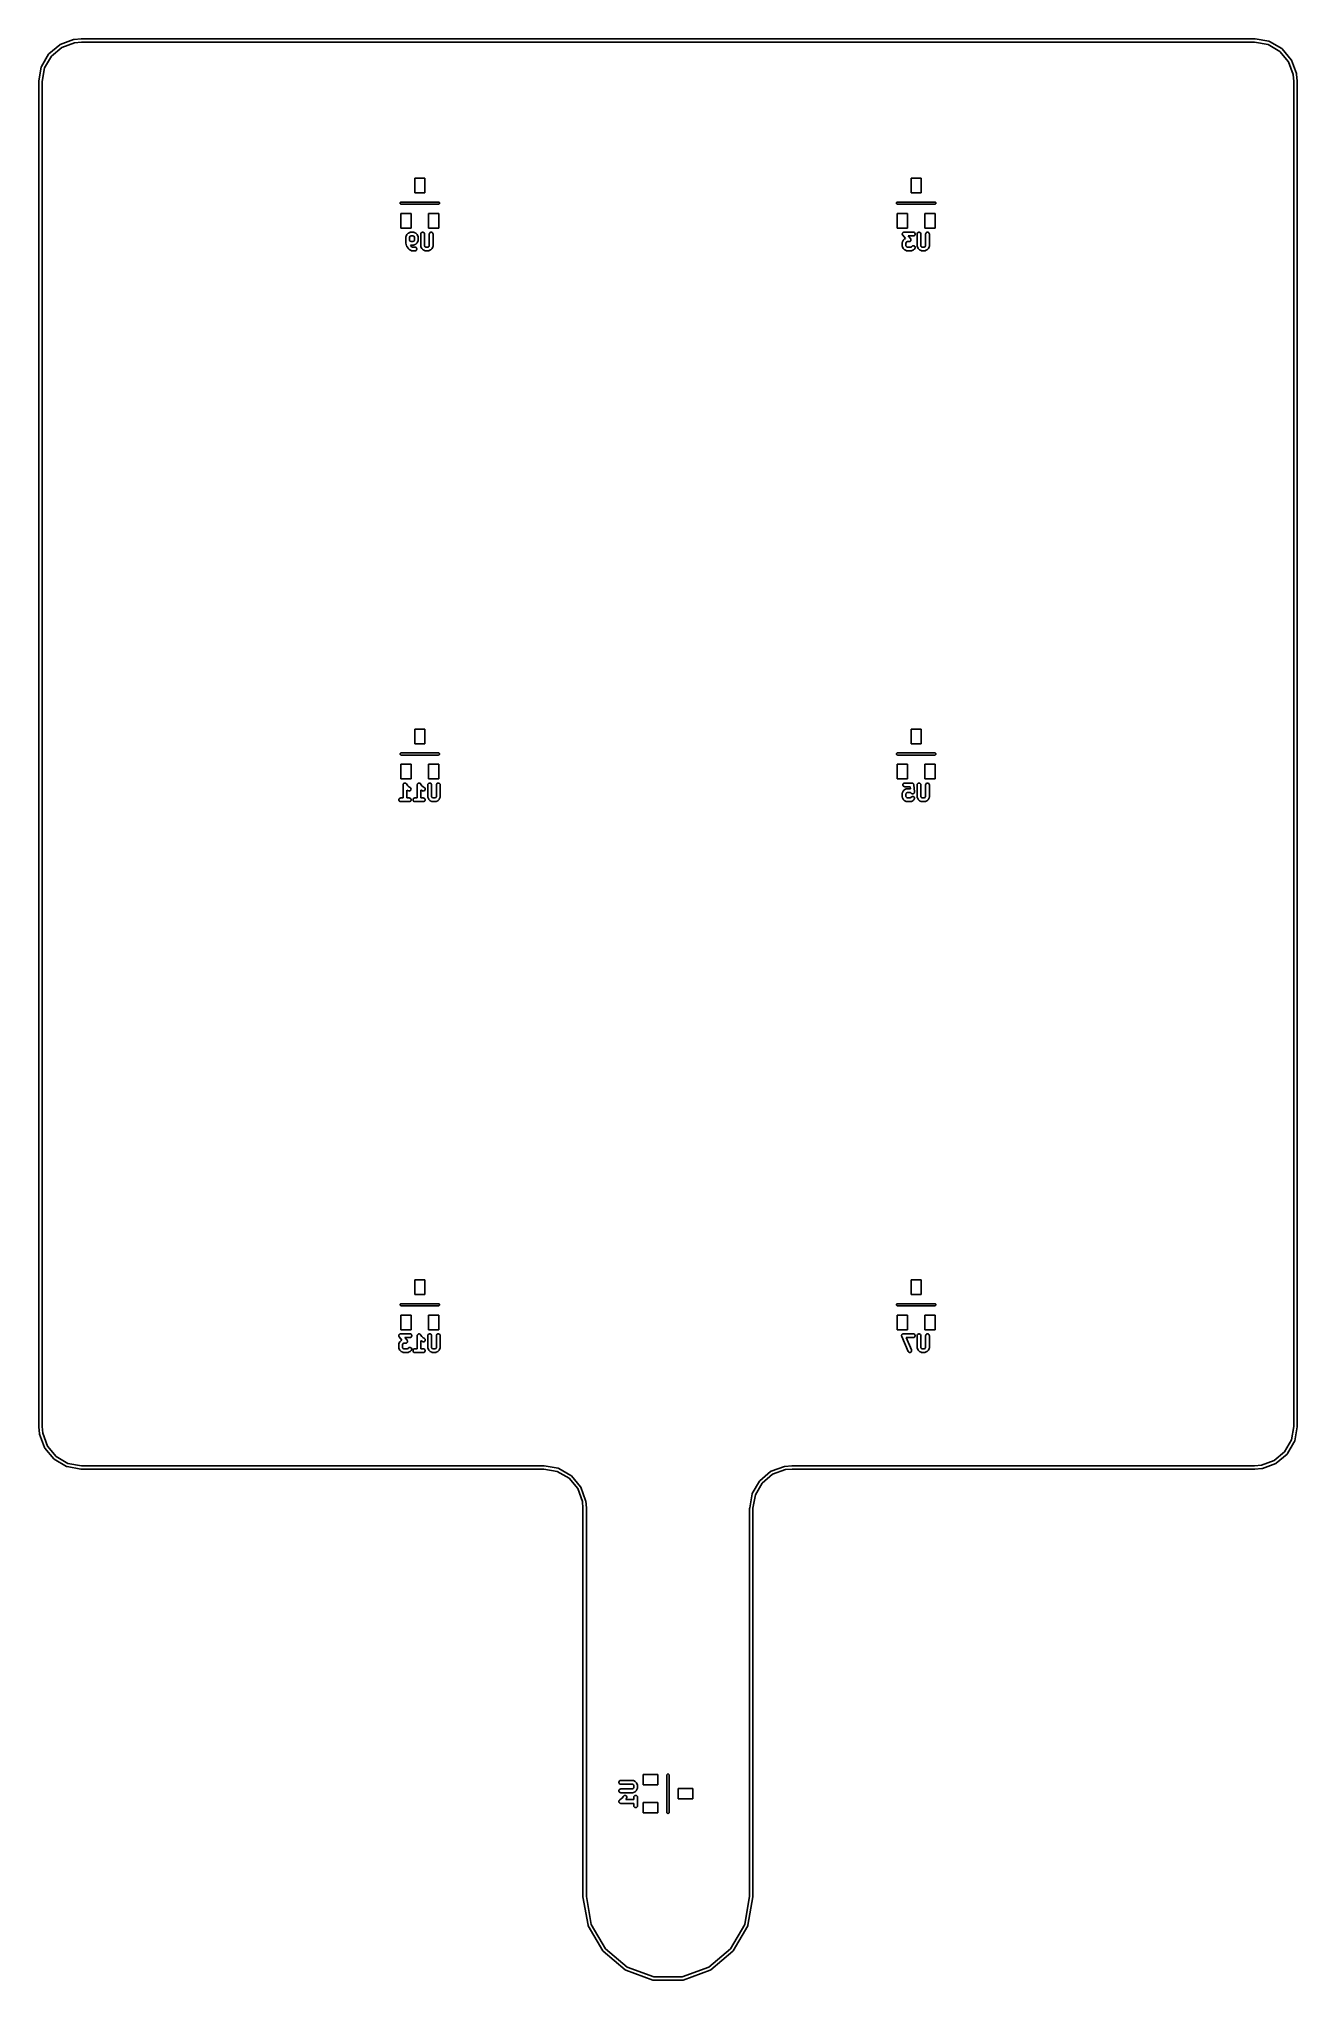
# Model space of a CAD drawing. Extents: x 51 to 137, y -158 to -25.
import ezdxf

# ---------------------------------------------------------------- set-up
doc = ezdxf.new("R2010")
doc.units = 0
doc.header["$MEASUREMENT"] = 0
doc.layers.add('BLACK', color=7, linetype='CONTINUOUS')

msp = doc.modelspace()

# ---------------------------------------------------------------- linework, layer by layer
at = {"layer": 'Black'}
for p, q in [((50.8687, -27.1729), (51.3517, -26.3364)), ((51.5396, -26.4681), (51.0768, -27.2697)), ((51.3517, -26.3364), (51.3772, -26.306)), ((51.3772, -26.306), (52.1172, -25.6851)), ((52.2487, -25.8731), (51.5396, -26.4681)), ((52.1172, -25.6851), (52.1516, -25.6652)), ((52.1516, -25.6652), (53.0592, -25.3348)), ((53.1233, -25.5548), (52.2487, -25.8731)), ((53.0592, -25.3348), (53.0739, -25.3323)), ((53.0739, -25.3323), (53.0884, -25.3284)), ((53.0884, -25.3284), (53.5713, -25.2861)), ((53.5863, -25.5143), (53.1233, -25.5548)), ((53.5713, -25.2861), (53.5763, -25.2866)), ((53.5763, -25.2866), (53.5813, -25.2857)), ((53.5813, -25.2857), (133.619, -25.2857)), ((133.609, -25.5143), (53.5863, -25.5143)), ((134.531, -25.6768), (133.609, -25.5143)), ((133.619, -25.2857), (133.629, -25.2874)), ((133.629, -25.2874), (133.639, -25.2874)), ((133.639, -25.2874), (134.59, -25.4552)), ((135.332, -26.1396), (134.531, -25.6768)), ((134.59, -25.4552), (134.59, -25.4552)), ((134.59, -25.4552), (134.628, -25.4687)), ((134.628, -25.4687), (135.464, -25.9517)), ((135.927, -26.8487), (135.332, -26.1396)), ((135.464, -25.9517), (135.495, -25.9772)), ((135.495, -25.9772), (136.115, -26.7172)), ((50.6874, -28.1615), (50.8552, -27.2102)), ((50.8552, -27.2102), (50.8687, -27.1729)), ((50.8552, -27.2102), (50.8552, -27.2102)), ((51.0768, -27.2697), (50.9143, -28.1913)), ((136.246, -27.7233), (135.927, -26.8487)), ((136.115, -26.7172), (136.135, -26.7516)), ((136.135, -26.7516), (136.466, -27.6592)), ((136.286, -28.1863), (136.246, -27.7233)), ((136.466, -27.6592), (136.468, -27.6739)), ((136.468, -27.6739), (136.472, -27.6884)), ((136.472, -27.6884), (136.514, -28.1713)), ((50.6857, -28.1813), (50.6874, -28.1715)), ((50.6857, -119.921), (50.6857, -28.1813)), ((50.6874, -28.1715), (50.6874, -28.1615)), ((50.9143, -28.1913), (50.9143, -119.916)), ((136.286, -119.911), (136.286, -28.1863)), ((136.514, -28.1713), (136.514, -28.1763)), ((136.514, -28.1763), (136.515, -28.1813)), ((136.515, -28.1813), (136.515, -119.921)), ((76.3219, -35.7911), (76.3219, -34.7903)), ((76.3219, -34.7903), (77.0229, -34.7903)), ((77.0229, -34.7903), (77.0229, -35.7911)), ((110.177, -35.7911), (110.177, -34.7903)), ((110.177, -34.7903), (110.879, -34.7903)), ((110.879, -34.7903), (110.879, -35.7911)), ((75.3285, -36.4766), (75.3374, -36.4521)), ((75.3285, -36.5026), (75.3285, -36.4766)), ((75.3374, -36.5271), (75.3285, -36.5026)), ((75.3374, -36.4521), (75.3542, -36.4321)), ((75.3542, -36.5471), (75.3374, -36.5271)), ((75.3542, -36.4321), (75.3767, -36.4191)), ((75.3767, -36.5601), (75.3542, -36.5471)), ((75.3767, -36.4191), (75.4024, -36.4146)), ((75.4024, -36.5646), (75.3767, -36.5601)), ((75.4024, -36.4146), (77.9424, -36.4146)), ((77.9424, -36.5646), (75.4024, -36.5646)), ((77.0229, -35.7911), (76.3219, -35.7911)), ((77.9424, -36.4146), (77.9681, -36.4191)), ((77.9681, -36.5601), (77.9424, -36.5646)), ((77.9681, -36.4191), (77.9906, -36.4321)), ((77.9906, -36.5471), (77.9681, -36.5601)), ((77.9906, -36.4321), (78.0074, -36.4521)), ((78.0074, -36.5271), (77.9906, -36.5471)), ((78.0074, -36.4521), (78.0163, -36.4766)), ((78.0163, -36.5026), (78.0074, -36.5271)), ((78.0163, -36.4766), (78.0163, -36.5026)), ((109.184, -36.4766), (109.193, -36.4521)), ((109.184, -36.5026), (109.184, -36.4766)), ((109.193, -36.5271), (109.184, -36.5026)), ((109.193, -36.4521), (109.21, -36.4321)), ((109.21, -36.5471), (109.193, -36.5271)), ((109.21, -36.4321), (109.232, -36.4191)), ((109.232, -36.5601), (109.21, -36.5471)), ((109.232, -36.4191), (109.258, -36.4146)), ((109.258, -36.5646), (109.232, -36.5601)), ((109.258, -36.4146), (111.798, -36.4146)), ((111.798, -36.5646), (109.258, -36.5646)), ((110.879, -35.7911), (110.177, -35.7911)), ((111.798, -36.4146), (111.824, -36.4191)), ((111.824, -36.5601), (111.798, -36.5646)), ((111.824, -36.4191), (111.846, -36.4321)), ((111.846, -36.5471), (111.824, -36.5601)), ((111.846, -36.4321), (111.863, -36.4521)), ((111.863, -36.5271), (111.846, -36.5471)), ((111.863, -36.4521), (111.872, -36.4766)), ((111.872, -36.5026), (111.863, -36.5271)), ((111.872, -36.4766), (111.872, -36.5026)), ((75.3719, -38.1889), (75.3719, -37.1881)), ((75.3719, -37.1881), (76.073, -37.1881)), ((76.073, -38.1889), (75.3719, -38.1889)), ((76.073, -37.1881), (76.073, -38.1889)), ((77.2718, -38.1889), (77.2718, -37.1881)), ((77.2718, -37.1881), (77.9729, -37.1881)), ((77.9729, -38.1889), (77.2718, -38.1889)), ((77.9729, -37.1881), (77.9729, -38.1889)), ((109.228, -38.1889), (109.228, -37.1881)), ((109.228, -37.1881), (109.929, -37.1881)), ((109.929, -38.1889), (109.228, -38.1889)), ((109.929, -37.1881), (109.929, -38.1889)), ((111.127, -38.1889), (111.127, -37.1881)), ((111.127, -37.1881), (111.828, -37.1881)), ((111.828, -38.1889), (111.127, -38.1889)), ((111.828, -37.1881), (111.828, -38.1889)), ((75.7229, -38.7937), (75.7242, -38.7865)), ((75.7229, -39.1808), (75.7229, -38.7937)), ((75.7256, -39.1961), (75.7229, -39.1808)), ((75.7238, -38.7792), (75.728, -38.765)), ((75.7242, -38.7865), (75.7238, -38.7792)), ((75.7267, -39.2116), (75.7256, -39.1961)), ((75.7751, -39.4051), (75.7267, -39.2116)), ((75.728, -38.765), (75.7306, -38.7503)), ((75.7306, -38.7503), (75.7342, -38.744)), ((75.7342, -38.744), (75.7363, -38.7369)), ((75.7363, -38.7369), (75.7847, -38.6402)), ((75.7839, -39.425), (75.7751, -39.4051)), ((75.7926, -39.4448), (75.7839, -39.425)), ((75.7847, -38.6402), (75.7968, -38.6239)), ((75.8894, -39.5899), (75.7926, -39.4448)), ((75.7968, -38.6239), (75.8085, -38.6072)), ((75.8085, -38.6072), (75.8569, -38.5588)), ((75.8569, -38.5588), (75.8736, -38.5471)), ((75.8736, -38.5471), (75.8899, -38.535)), ((75.8981, -39.599), (75.8894, -39.5899)), ((75.8899, -38.535), (75.9867, -38.4866)), ((75.9053, -39.6093), (75.8981, -39.599)), ((75.9536, -39.6576), (75.9053, -39.6093)), ((75.9703, -39.6693), (75.9536, -39.6576)), ((75.9867, -39.6814), (75.9703, -39.6693)), ((76.0027, -38.7722), (75.9769, -38.8237)), ((75.9769, -38.8237), (75.9769, -39.0057)), ((75.9769, -39.0057), (76.0027, -39.0572)), ((75.9867, -38.4866), (75.9937, -38.4845)), ((76.0834, -39.7298), (75.9867, -39.6814)), ((75.9937, -38.4845), (76, -38.4809)), ((76, -38.4809), (76.0147, -38.4783)), ((76.0219, -38.753), (76.0027, -38.7722)), ((76.0027, -39.0572), (76.0219, -39.0764)), ((76.0147, -38.4783), (76.0289, -38.4741)), ((76.0734, -38.7272), (76.0219, -38.753)), ((76.0219, -39.0764), (76.0734, -39.1022)), ((76.0289, -38.4741), (76.0362, -38.4745)), ((76.0362, -38.4745), (76.0434, -38.4732)), ((76.0434, -39.3562), (76.0382, -39.3553)), ((76.0382, -39.3553), (76.0938, -39.4385)), ((76.0434, -38.4732), (76.237, -38.4732)), ((76.237, -39.3562), (76.0434, -39.3562)), ((76.207, -38.7272), (76.0734, -38.7272)), ((76.0734, -39.1022), (76.207, -39.1022)), ((76.0938, -39.4385), (76.1187, -39.4635)), ((76.1187, -39.4635), (76.1702, -39.4892)), ((76.1702, -39.4892), (76.3337, -39.4892)), ((76.2585, -38.753), (76.207, -38.7272)), ((76.207, -39.1022), (76.2585, -39.0764)), ((76.237, -38.4732), (76.2442, -38.4745)), ((76.2442, -39.3549), (76.237, -39.3562)), ((76.2442, -38.4745), (76.2515, -38.4741)), ((76.2515, -39.3553), (76.2442, -39.3549)), ((76.2515, -38.4741), (76.2657, -38.4783)), ((76.2657, -39.3511), (76.2515, -39.3553)), ((76.2777, -38.7722), (76.2585, -38.753)), ((76.2585, -39.0764), (76.2777, -39.0572)), ((76.2657, -38.4783), (76.2804, -38.4809)), ((76.2804, -39.3485), (76.2657, -39.3511)), ((76.3035, -38.8237), (76.2777, -38.7722)), ((76.2777, -39.0572), (76.3035, -39.0057)), ((76.2804, -38.4809), (76.2867, -38.4845)), ((76.2867, -39.3448), (76.2804, -39.3485)), ((76.2867, -38.4845), (76.2938, -38.4866)), ((76.2938, -39.3428), (76.2867, -39.3448)), ((76.2938, -38.4866), (76.3905, -38.535)), ((76.3905, -39.2944), (76.2938, -39.3428)), ((76.3035, -39.0057), (76.3035, -38.8237)), ((76.3337, -39.4892), (76.3772, -39.4969)), ((76.3772, -39.4969), (76.4154, -39.5189)), ((76.4154, -39.7135), (76.3772, -39.7356)), ((76.3905, -38.535), (76.4069, -38.5471)), ((76.4069, -39.2823), (76.3905, -39.2944)), ((76.4069, -38.5471), (76.4235, -38.5588)), ((76.4235, -39.2706), (76.4069, -39.2823)), ((76.4154, -39.5189), (76.4437, -39.5527)), ((76.4437, -39.6797), (76.4154, -39.7135)), ((76.4235, -38.5588), (76.4719, -38.6072)), ((76.4719, -39.2222), (76.4235, -39.2706)), ((76.4437, -39.5527), (76.4588, -39.5942)), ((76.4588, -39.6383), (76.4437, -39.6797)), ((76.4588, -39.5942), (76.4588, -39.6383)), ((76.4719, -38.6072), (76.4836, -38.6239)), ((76.4836, -39.2055), (76.4719, -39.2222)), ((76.4836, -38.6239), (76.4957, -38.6402)), ((76.4957, -39.1892), (76.4836, -39.2055)), ((76.4957, -38.6402), (76.5441, -38.7369)), ((76.5441, -39.0924), (76.4957, -39.1892)), ((76.5441, -38.7369), (76.5462, -38.744)), ((76.5462, -39.0854), (76.5441, -39.0924)), ((76.5462, -38.744), (76.5498, -38.7503)), ((76.5498, -39.0791), (76.5462, -39.0854)), ((76.5498, -38.7503), (76.5524, -38.765)), ((76.5524, -39.0644), (76.5498, -39.0791)), ((76.5524, -38.765), (76.5567, -38.7792)), ((76.5567, -39.0502), (76.5524, -39.0644)), ((76.5567, -38.7792), (76.5562, -38.7865)), ((76.5562, -38.7865), (76.5575, -38.7937)), ((76.5575, -39.0356), (76.5562, -39.0429)), ((76.5562, -39.0429), (76.5567, -39.0502)), ((76.5575, -38.7937), (76.5575, -39.0356)), ((76.7389, -38.6002), (76.7466, -38.5568)), ((76.7389, -39.4227), (76.7389, -38.6002)), ((76.7402, -39.4299), (76.7389, -39.4227)), ((76.7398, -39.4372), (76.7402, -39.4299)), ((76.744, -39.4515), (76.7398, -39.4372)), ((76.7466, -39.4661), (76.744, -39.4515)), ((76.7466, -38.5568), (76.7686, -38.5186)), ((76.7502, -39.4725), (76.7466, -39.4661)), ((76.7523, -39.4795), (76.7502, -39.4725)), ((76.8007, -39.5763), (76.7523, -39.4795)), ((76.7686, -38.5186), (76.8024, -38.4902)), ((76.8128, -39.5926), (76.8007, -39.5763)), ((76.8024, -38.4902), (76.8439, -38.4751)), ((76.8245, -39.6093), (76.8128, -39.5926)), ((76.8729, -39.6576), (76.8245, -39.6093)), ((76.8439, -38.4751), (76.888, -38.4751)), ((76.8896, -39.6693), (76.8729, -39.6576)), ((76.888, -38.4751), (76.9294, -38.4902)), ((76.9059, -39.6814), (76.8896, -39.6693)), ((77.0027, -39.7298), (76.9059, -39.6814)), ((76.9294, -38.4902), (76.9632, -38.5186)), ((76.9632, -38.5186), (76.9853, -38.5568)), ((76.9853, -38.5568), (76.9929, -38.6002)), ((76.9929, -38.6002), (76.9929, -39.3927)), ((76.9929, -39.3927), (77.0187, -39.4442)), ((77.0187, -39.4442), (77.0379, -39.4635)), ((77.0379, -39.4635), (77.0894, -39.4892)), ((77.0894, -39.4892), (77.223, -39.4892)), ((77.223, -39.4892), (77.2745, -39.4635)), ((77.2745, -39.4635), (77.2937, -39.4442)), ((77.2937, -39.4442), (77.3195, -39.3927)), ((77.4065, -39.6814), (77.3098, -39.7298)), ((77.3195, -38.6002), (77.3272, -38.5568)), ((77.3195, -39.3927), (77.3195, -38.6002)), ((77.3272, -38.5568), (77.3492, -38.5186)), ((77.3492, -38.5186), (77.383, -38.4902)), ((77.383, -38.4902), (77.4244, -38.4751)), ((77.4229, -39.6693), (77.4065, -39.6814)), ((77.4395, -39.6576), (77.4229, -39.6693)), ((77.4244, -38.4751), (77.4685, -38.4751)), ((77.4879, -39.6093), (77.4395, -39.6576)), ((77.4685, -38.4751), (77.51, -38.4902)), ((77.4996, -39.5926), (77.4879, -39.6093)), ((77.5117, -39.5763), (77.4996, -39.5926)), ((77.51, -38.4902), (77.5438, -38.5186)), ((77.5601, -39.4795), (77.5117, -39.5763)), ((77.5438, -38.5186), (77.5658, -38.5568)), ((77.5622, -39.4725), (77.5601, -39.4795)), ((77.5658, -39.4661), (77.5622, -39.4725)), ((77.5658, -38.5568), (77.5735, -38.6002)), ((77.5684, -39.4515), (77.5658, -39.4661)), ((77.5727, -39.4372), (77.5684, -39.4515)), ((77.5735, -39.4227), (77.5722, -39.4299)), ((77.5722, -39.4299), (77.5727, -39.4372)), ((77.5735, -38.6002), (77.5735, -39.4227)), ((109.579, -38.6028), (109.58, -38.5906)), ((109.58, -38.6125), (109.579, -38.6028)), ((109.579, -39.1663), (109.584, -39.152)), ((109.58, -39.1736), (109.579, -39.1663)), ((109.579, -39.1808), (109.58, -39.1736)), ((109.579, -39.4227), (109.579, -39.1808)), ((109.58, -39.4299), (109.579, -39.4227)), ((109.579, -39.4372), (109.58, -39.4299)), ((109.584, -39.4515), (109.579, -39.4372)), ((109.58, -38.5782), (109.584, -38.5689)), ((109.58, -38.5906), (109.58, -38.5782)), ((109.58, -38.6223), (109.58, -38.6125)), ((109.585, -38.6339), (109.58, -38.6223)), ((109.584, -38.5689), (109.585, -38.5593)), ((109.584, -39.152), (109.586, -39.1374)), ((109.586, -39.4661), (109.584, -39.4515)), ((109.585, -38.5593), (109.591, -38.5484)), ((109.587, -38.6461), (109.585, -38.6339)), ((109.586, -39.1374), (109.59, -39.131)), ((109.59, -39.4725), (109.586, -39.4661)), ((109.592, -38.6545), (109.587, -38.6461)), ((109.59, -39.131), (109.592, -39.124)), ((109.592, -39.4795), (109.59, -39.4725)), ((109.591, -38.5484), (109.596, -38.5367)), ((109.596, -38.6637), (109.592, -38.6545)), ((109.592, -39.124), (109.64, -39.0272)), ((109.64, -39.5763), (109.592, -39.4795)), ((109.596, -38.5367), (109.602, -38.5292)), ((109.604, -38.6732), (109.596, -38.6637)), ((109.602, -38.5292), (109.607, -38.5206)), ((109.61, -38.6838), (109.604, -38.6732)), ((109.607, -38.5206), (109.616, -38.5124)), ((109.796, -38.8967), (109.61, -38.6838)), ((109.616, -38.5124), (109.624, -38.5029)), ((109.624, -38.5029), (109.632, -38.498)), ((109.632, -38.498), (109.64, -38.4916)), ((109.64, -38.4916), (109.651, -38.4871)), ((109.64, -39.0272), (109.652, -39.0109)), ((109.652, -39.5926), (109.64, -39.5763)), ((109.651, -38.4871), (109.662, -38.4809)), ((109.652, -39.0109), (109.664, -38.9942)), ((109.664, -39.6093), (109.652, -39.5926)), ((109.662, -38.4809), (109.672, -38.4792)), ((109.664, -38.9942), (109.712, -38.9458)), ((109.712, -39.6576), (109.664, -39.6093)), ((109.672, -38.4792), (109.681, -38.4756)), ((109.681, -38.4756), (109.693, -38.4754)), ((109.693, -38.4754), (109.706, -38.4732)), ((109.706, -38.4732), (110.334, -38.4732)), ((109.712, -38.9458), (109.729, -38.9342)), ((109.729, -39.6693), (109.712, -39.6576)), ((109.729, -38.9342), (109.745, -38.9221)), ((109.745, -39.6814), (109.729, -39.6693)), ((109.745, -38.9221), (109.796, -38.8967)), ((109.842, -39.7298), (109.745, -39.6814)), ((109.858, -39.1593), (109.833, -39.2108)), ((109.833, -39.2108), (109.833, -39.3927)), ((109.833, -39.3927), (109.858, -39.4442)), ((109.878, -39.14), (109.858, -39.1593)), ((109.858, -39.4442), (109.878, -39.4635)), ((109.929, -39.1143), (109.878, -39.14)), ((109.878, -39.4635), (109.929, -39.4892)), ((110.044, -39.1143), (109.929, -39.1143)), ((109.929, -39.4892), (110.159, -39.4892)), ((110.334, -38.7272), (109.985, -38.7272)), ((109.985, -38.7272), (110.14, -38.9036)), ((110.056, -39.1121), (110.044, -39.1143)), ((110.069, -39.1119), (110.056, -39.1121)), ((110.078, -39.1083), (110.069, -39.1119)), ((110.088, -39.1066), (110.078, -39.1083)), ((110.098, -39.1004), (110.088, -39.1066)), ((110.11, -39.0959), (110.098, -39.1004)), ((110.117, -39.0895), (110.11, -39.0959)), ((110.126, -39.0846), (110.117, -39.0895)), ((110.134, -39.075), (110.126, -39.0846)), ((110.143, -39.0669), (110.134, -39.075)), ((110.14, -38.9036), (110.146, -38.9143)), ((110.148, -39.0583), (110.143, -39.0669)), ((110.146, -38.9143), (110.154, -38.9238)), ((110.154, -39.0508), (110.148, -39.0583)), ((110.154, -38.9238), (110.158, -38.933)), ((110.158, -39.0391), (110.154, -39.0508)), ((110.158, -38.933), (110.163, -38.9414)), ((110.164, -39.0282), (110.158, -39.0391)), ((110.159, -39.4892), (110.211, -39.4635)), ((110.163, -38.9414), (110.165, -38.9535)), ((110.166, -39.0185), (110.164, -39.0282)), ((110.165, -38.9535), (110.169, -38.9652)), ((110.169, -39.0093), (110.166, -39.0185)), ((110.169, -38.9652), (110.169, -38.975)), ((110.169, -38.975), (110.171, -38.9846)), ((110.171, -38.9846), (110.169, -38.9969)), ((110.169, -38.9969), (110.169, -39.0093)), ((110.211, -39.4635), (110.245, -39.4297)), ((110.245, -39.4297), (110.281, -39.4044)), ((110.343, -39.6814), (110.246, -39.7298)), ((110.281, -39.4044), (110.323, -39.3929)), ((110.323, -39.3929), (110.367, -39.3968)), ((110.334, -38.4732), (110.378, -38.4809)), ((110.378, -38.7196), (110.334, -38.7272)), ((110.359, -39.6693), (110.343, -39.6814)), ((110.376, -39.6576), (110.359, -39.6693)), ((110.367, -39.3968), (110.407, -39.4154)), ((110.424, -39.6093), (110.376, -39.6576)), ((110.378, -38.4809), (110.416, -38.5029)), ((110.416, -38.6975), (110.378, -38.7196)), ((110.407, -39.4154), (110.439, -39.4466)), ((110.416, -38.5029), (110.444, -38.5367)), ((110.444, -38.6637), (110.416, -38.6975)), ((110.45, -39.5731), (110.424, -39.6093)), ((110.439, -39.4466), (110.457, -39.4866)), ((110.444, -38.5367), (110.46, -38.5782)), ((110.46, -38.6223), (110.444, -38.6637)), ((110.461, -39.5305), (110.45, -39.5731)), ((110.457, -39.4866), (110.461, -39.5305)), ((110.46, -38.5782), (110.46, -38.6223)), ((110.595, -38.6002), (110.602, -38.5568)), ((110.595, -39.4227), (110.595, -38.6002)), ((110.596, -39.4299), (110.595, -39.4227)), ((110.595, -39.4372), (110.596, -39.4299)), ((110.6, -39.4515), (110.595, -39.4372)), ((110.602, -39.4661), (110.6, -39.4515)), ((110.602, -38.5568), (110.624, -38.5186)), ((110.606, -39.4725), (110.602, -39.4661)), ((110.608, -39.4795), (110.606, -39.4725)), ((110.656, -39.5763), (110.608, -39.4795)), ((110.624, -38.5186), (110.658, -38.4902)), ((110.668, -39.5926), (110.656, -39.5763)), ((110.658, -38.4902), (110.699, -38.4751)), ((110.68, -39.6093), (110.668, -39.5926)), ((110.728, -39.6576), (110.68, -39.6093)), ((110.699, -38.4751), (110.744, -38.4751)), ((110.745, -39.6693), (110.728, -39.6576)), ((110.744, -38.4751), (110.785, -38.4902)), ((110.761, -39.6814), (110.745, -39.6693)), ((110.858, -39.7298), (110.761, -39.6814)), ((110.785, -38.4902), (110.819, -38.5186)), ((110.819, -38.5186), (110.841, -38.5568)), ((110.841, -38.5568), (110.849, -38.6002)), ((110.849, -38.6002), (110.849, -39.3927)), ((110.849, -39.3927), (110.874, -39.4442)), ((110.874, -39.4442), (110.894, -39.4635)), ((110.894, -39.4635), (110.945, -39.4892)), ((110.945, -39.4892), (111.079, -39.4892)), ((111.079, -39.4892), (111.13, -39.4635)), ((111.13, -39.4635), (111.149, -39.4442)), ((111.149, -39.4442), (111.175, -39.3927)), ((111.262, -39.6814), (111.165, -39.7298)), ((111.175, -38.6002), (111.183, -38.5568)), ((111.175, -39.3927), (111.175, -38.6002)), ((111.183, -38.5568), (111.205, -38.5186)), ((111.205, -38.5186), (111.239, -38.4902)), ((111.239, -38.4902), (111.28, -38.4751)), ((111.278, -39.6693), (111.262, -39.6814)), ((111.295, -39.6576), (111.278, -39.6693)), ((111.28, -38.4751), (111.324, -38.4751)), ((111.344, -39.6093), (111.295, -39.6576)), ((111.324, -38.4751), (111.366, -38.4902)), ((111.355, -39.5926), (111.344, -39.6093)), ((111.367, -39.5763), (111.355, -39.5926)), ((111.366, -38.4902), (111.399, -38.5186)), ((111.416, -39.4795), (111.367, -39.5763)), ((111.399, -38.5186), (111.421, -38.5568)), ((111.418, -39.4725), (111.416, -39.4795)), ((111.421, -39.4661), (111.418, -39.4725)), ((111.421, -38.5568), (111.429, -38.6002)), ((111.424, -39.4515), (111.421, -39.4661)), ((111.428, -39.4372), (111.424, -39.4515)), ((111.429, -39.4227), (111.428, -39.4299)), ((111.428, -39.4299), (111.428, -39.4372)), ((111.429, -38.6002), (111.429, -39.4227)), ((76.0904, -39.7319), (76.0834, -39.7298)), ((76.0968, -39.7356), (76.0904, -39.7319)), ((76.1114, -39.7381), (76.0968, -39.7356)), ((76.1257, -39.7424), (76.1114, -39.7381)), ((76.133, -39.7419), (76.1257, -39.7424)), ((76.1402, -39.7432), (76.133, -39.7419)), ((76.3337, -39.7432), (76.1402, -39.7432)), ((76.3772, -39.7356), (76.3337, -39.7432)), ((77.0097, -39.7319), (77.0027, -39.7298)), ((77.016, -39.7356), (77.0097, -39.7319)), ((77.0307, -39.7381), (77.016, -39.7356)), ((77.0449, -39.7424), (77.0307, -39.7381)), ((77.0522, -39.7419), (77.0449, -39.7424)), ((77.0594, -39.7432), (77.0522, -39.7419)), ((77.253, -39.7432), (77.0594, -39.7432)), ((77.2602, -39.7419), (77.253, -39.7432)), ((77.2675, -39.7424), (77.2602, -39.7419)), ((77.2818, -39.7381), (77.2675, -39.7424)), ((77.2964, -39.7356), (77.2818, -39.7381)), ((77.3028, -39.7319), (77.2964, -39.7356)), ((77.3098, -39.7298), (77.3028, -39.7319)), ((109.849, -39.7319), (109.842, -39.7298)), ((109.856, -39.7356), (109.849, -39.7319)), ((109.87, -39.7381), (109.856, -39.7356)), ((109.885, -39.7424), (109.87, -39.7381)), ((109.892, -39.7419), (109.885, -39.7424)), ((109.899, -39.7432), (109.892, -39.7419)), ((110.189, -39.7432), (109.899, -39.7432)), ((110.197, -39.7419), (110.189, -39.7432)), ((110.204, -39.7424), (110.197, -39.7419)), ((110.218, -39.7381), (110.204, -39.7424)), ((110.233, -39.7356), (110.218, -39.7381)), ((110.239, -39.7319), (110.233, -39.7356)), ((110.246, -39.7298), (110.239, -39.7319)), ((110.865, -39.7319), (110.858, -39.7298)), ((110.872, -39.7356), (110.865, -39.7319)), ((110.886, -39.7381), (110.872, -39.7356)), ((110.901, -39.7424), (110.886, -39.7381)), ((110.908, -39.7419), (110.901, -39.7424)), ((110.915, -39.7432), (110.908, -39.7419)), ((111.109, -39.7432), (110.915, -39.7432)), ((111.116, -39.7419), (111.109, -39.7432)), ((111.123, -39.7424), (111.116, -39.7419)), ((111.137, -39.7381), (111.123, -39.7424)), ((111.152, -39.7356), (111.137, -39.7381)), ((111.158, -39.7319), (111.152, -39.7356)), ((111.165, -39.7298), (111.158, -39.7319)), ((76.3219, -73.3527), (76.3219, -72.3519)), ((76.3219, -72.3519), (77.0229, -72.3519)), ((77.0229, -72.3519), (77.0229, -73.3527)), ((110.177, -73.3527), (110.177, -72.3519)), ((110.177, -72.3519), (110.879, -72.3519)), ((110.879, -72.3519), (110.879, -73.3527)), ((75.3285, -74.0382), (75.3374, -74.0137)), ((75.3285, -74.0642), (75.3285, -74.0382)), ((75.3374, -74.0887), (75.3285, -74.0642)), ((75.3374, -74.0137), (75.3542, -73.9937)), ((75.3542, -74.1087), (75.3374, -74.0887)), ((75.3542, -73.9937), (75.3767, -73.9807)), ((75.3767, -74.1217), (75.3542, -74.1087)), ((75.3767, -73.9807), (75.4024, -73.9762)), ((75.4024, -74.1262), (75.3767, -74.1217)), ((75.4024, -73.9762), (77.9424, -73.9762)), ((77.9424, -74.1262), (75.4024, -74.1262)), ((77.0229, -73.3527), (76.3219, -73.3527)), ((77.9424, -73.9762), (77.9681, -73.9807)), ((77.9681, -74.1217), (77.9424, -74.1262)), ((77.9681, -73.9807), (77.9906, -73.9937)), ((77.9906, -74.1087), (77.9681, -74.1217)), ((77.9906, -73.9937), (78.0074, -74.0137)), ((78.0074, -74.0887), (77.9906, -74.1087)), ((78.0074, -74.0137), (78.0163, -74.0382)), ((78.0163, -74.0642), (78.0074, -74.0887)), ((78.0163, -74.0382), (78.0163, -74.0642)), ((109.184, -74.0382), (109.193, -74.0137)), ((109.184, -74.0642), (109.184, -74.0382)), ((109.193, -74.0887), (109.184, -74.0642)), ((109.193, -74.0137), (109.21, -73.9937)), ((109.21, -74.1087), (109.193, -74.0887)), ((109.21, -73.9937), (109.232, -73.9807)), ((109.232, -74.1217), (109.21, -74.1087)), ((109.232, -73.9807), (109.258, -73.9762)), ((109.258, -74.1262), (109.232, -74.1217)), ((109.258, -73.9762), (111.798, -73.9762)), ((111.798, -74.1262), (109.258, -74.1262)), ((110.879, -73.3527), (110.177, -73.3527)), ((111.798, -73.9762), (111.824, -73.9807)), ((111.824, -74.1217), (111.798, -74.1262)), ((111.824, -73.9807), (111.846, -73.9937)), ((111.846, -74.1087), (111.824, -74.1217)), ((111.846, -73.9937), (111.863, -74.0137)), ((111.863, -74.0887), (111.846, -74.1087)), ((111.863, -74.0137), (111.872, -74.0382)), ((111.872, -74.0642), (111.863, -74.0887)), ((111.872, -74.0382), (111.872, -74.0642)), ((75.3719, -75.7505), (75.3719, -74.7497)), ((75.3719, -74.7497), (76.073, -74.7497)), ((76.073, -74.7497), (76.073, -75.7505)), ((77.2718, -75.7505), (77.2718, -74.7497)), ((77.2718, -74.7497), (77.9729, -74.7497)), ((77.9729, -74.7497), (77.9729, -75.7505)), ((109.228, -75.7505), (109.228, -74.7497)), ((109.228, -74.7497), (109.929, -74.7497)), ((109.929, -74.7497), (109.929, -75.7505)), ((111.127, -75.7505), (111.127, -74.7497)), ((111.127, -74.7497), (111.828, -74.7497)), ((111.828, -74.7497), (111.828, -75.7505)), ((76.073, -75.7505), (75.3719, -75.7505)), ((75.5294, -76.1618), (75.5306, -76.1549)), ((75.5294, -77.0508), (75.5294, -76.1618)), ((75.5302, -76.1479), (75.5344, -76.1333)), ((75.5306, -76.1549), (75.5302, -76.1479)), ((75.5344, -76.1333), (75.5371, -76.1184)), ((75.5371, -76.1184), (75.5406, -76.1123)), ((75.5406, -76.1123), (75.5426, -76.1055)), ((75.5426, -76.1055), (75.5515, -76.0933)), ((75.5515, -76.0933), (75.5591, -76.0802)), ((75.5591, -76.0802), (75.5645, -76.0757)), ((75.5645, -76.0757), (75.5687, -76.07)), ((75.5687, -76.07), (75.5813, -76.0616)), ((75.5813, -76.0616), (75.5929, -76.0518)), ((75.5929, -76.0518), (75.5995, -76.0494)), ((75.5995, -76.0494), (75.6054, -76.0455)), ((75.6054, -76.0455), (75.6201, -76.0419)), ((75.6201, -76.0419), (75.6343, -76.0367)), ((75.6343, -76.0367), (75.6414, -76.0367)), ((75.6414, -76.0367), (75.6482, -76.0351)), ((75.6482, -76.0351), (75.6633, -76.0367)), ((75.6633, -76.0367), (75.6785, -76.0367)), ((75.6785, -76.0367), (75.6851, -76.0392)), ((75.6851, -76.0392), (75.6921, -76.0399)), ((75.6921, -76.0399), (75.7057, -76.0466)), ((75.7057, -76.0466), (75.7199, -76.0518)), ((75.7199, -76.0518), (75.7253, -76.0564)), ((75.7253, -76.0564), (75.7316, -76.0595)), ((75.7316, -76.0595), (75.7421, -76.0704)), ((75.7421, -76.0704), (75.7537, -76.0802)), ((75.7537, -76.0802), (75.7572, -76.0863)), ((75.7572, -76.0863), (75.7621, -76.0914)), ((75.7621, -76.0914), (75.8519, -76.226)), ((75.7931, -76.5173), (75.7834, -76.5101)), ((75.7834, -76.5101), (75.7834, -77.0508)), ((75.8899, -76.5657), (75.7931, -76.5173)), ((75.8519, -76.226), (75.9252, -76.2993)), ((75.9322, -76.5783), (75.8899, -76.5657)), ((75.9252, -76.2993), (76.0035, -76.3385)), ((75.9762, -76.5756), (75.9322, -76.5783)), ((76.0167, -76.5581), (75.9762, -76.5756)), ((76.0035, -76.3385), (76.0389, -76.3648)), ((76.0487, -76.5278), (76.0167, -76.5581)), ((76.0389, -76.3648), (76.0632, -76.4016)), ((76.0684, -76.4883), (76.0487, -76.5278)), ((76.0632, -76.4016), (76.0735, -76.4445)), ((76.0735, -76.4445), (76.0684, -76.4883)), ((76.497, -76.1618), (76.4982, -76.1549)), ((76.497, -77.0508), (76.497, -76.1618)), ((76.4978, -76.1479), (76.502, -76.1333)), ((76.4982, -76.1549), (76.4978, -76.1479)), ((76.502, -76.1333), (76.5047, -76.1184)), ((76.5047, -76.1184), (76.5082, -76.1123)), ((76.5082, -76.1123), (76.5102, -76.1055)), ((76.5102, -76.1055), (76.5191, -76.0933)), ((76.5191, -76.0933), (76.5267, -76.0802)), ((76.5267, -76.0802), (76.5321, -76.0757)), ((76.5321, -76.0757), (76.5363, -76.07)), ((76.5363, -76.07), (76.5489, -76.0616)), ((76.5489, -76.0616), (76.5605, -76.0518)), ((76.5605, -76.0518), (76.5671, -76.0494)), ((76.5671, -76.0494), (76.573, -76.0455)), ((76.573, -76.0455), (76.5877, -76.0419)), ((76.5877, -76.0419), (76.602, -76.0367)), ((76.602, -76.0367), (76.609, -76.0367)), ((76.609, -76.0367), (76.6158, -76.0351)), ((76.6158, -76.0351), (76.6309, -76.0367)), ((76.6309, -76.0367), (76.6461, -76.0367)), ((76.6461, -76.0367), (76.6527, -76.0392)), ((76.6527, -76.0392), (76.6597, -76.0399)), ((76.6597, -76.0399), (76.6733, -76.0466)), ((76.6733, -76.0466), (76.6875, -76.0518)), ((76.6875, -76.0518), (76.6929, -76.0564)), ((76.6929, -76.0564), (76.6992, -76.0595)), ((76.6992, -76.0595), (76.7097, -76.0704)), ((76.7097, -76.0704), (76.7213, -76.0802)), ((76.7213, -76.0802), (76.7248, -76.0863)), ((76.7248, -76.0863), (76.7297, -76.0914)), ((76.7297, -76.0914), (76.8195, -76.226)), ((76.7607, -76.5173), (76.751, -76.5101)), ((76.751, -76.5101), (76.751, -77.0508)), ((76.8575, -76.5657), (76.7607, -76.5173)), ((76.8195, -76.226), (76.8928, -76.2993)), ((76.8998, -76.5783), (76.8575, -76.5657)), ((76.8928, -76.2993), (76.9711, -76.3385)), ((76.9438, -76.5756), (76.8998, -76.5783)), ((76.9843, -76.5581), (76.9438, -76.5756)), ((76.9711, -76.3385), (77.0065, -76.3648)), ((77.0163, -76.5278), (76.9843, -76.5581)), ((77.0065, -76.3648), (77.0308, -76.4016)), ((77.036, -76.4883), (77.0163, -76.5278)), ((77.0308, -76.4016), (77.0411, -76.4445)), ((77.0411, -76.4445), (77.036, -76.4883)), ((77.2227, -76.1618), (77.2304, -76.1184)), ((77.2227, -76.9843), (77.2227, -76.1618)), ((77.2304, -76.1184), (77.2524, -76.0802)), ((77.2524, -76.0802), (77.2862, -76.0518)), ((77.9729, -75.7505), (77.2718, -75.7505)), ((77.2862, -76.0518), (77.3277, -76.0367)), ((77.3277, -76.0367), (77.3718, -76.0367)), ((77.3718, -76.0367), (77.4132, -76.0518)), ((77.4132, -76.0518), (77.447, -76.0802)), ((77.447, -76.0802), (77.4691, -76.1184)), ((77.4691, -76.1184), (77.4767, -76.1618)), ((77.4767, -76.1618), (77.4767, -76.9543)), ((77.8033, -76.1618), (77.811, -76.1184)), ((77.8033, -76.9543), (77.8033, -76.1618)), ((77.811, -76.1184), (77.833, -76.0802)), ((77.833, -76.0802), (77.8668, -76.0518)), ((77.8668, -76.0518), (77.9083, -76.0367)), ((77.9083, -76.0367), (77.9524, -76.0367)), ((77.9524, -76.0367), (77.9938, -76.0518)), ((77.9938, -76.0518), (78.0276, -76.0802)), ((78.0276, -76.0802), (78.0496, -76.1184)), ((78.0496, -76.1184), (78.0573, -76.1618)), ((78.0573, -76.1618), (78.0573, -76.9843)), ((109.929, -75.7505), (109.228, -75.7505)), ((109.579, -76.7279), (109.584, -76.7136)), ((109.58, -76.7352), (109.579, -76.7279)), ((109.579, -76.7424), (109.58, -76.7352)), ((109.579, -76.9843), (109.579, -76.7424)), ((109.584, -76.7136), (109.586, -76.699)), ((109.586, -76.699), (109.59, -76.6926)), ((109.59, -76.6926), (109.592, -76.6856)), ((109.592, -76.6856), (109.64, -76.5888)), ((109.629, -76.1398), (109.644, -76.0983)), ((109.629, -76.1839), (109.629, -76.1398)), ((109.644, -76.2253), (109.629, -76.1839)), ((109.64, -76.5888), (109.652, -76.5725)), ((109.644, -76.0983), (109.672, -76.0645)), ((109.672, -76.2591), (109.644, -76.2253)), ((109.652, -76.5725), (109.664, -76.5558)), ((109.664, -76.5558), (109.712, -76.5074)), ((109.672, -76.0645), (109.71, -76.0425)), ((109.71, -76.2812), (109.672, -76.2591)), ((109.71, -76.0425), (109.754, -76.0348)), ((109.754, -76.2888), (109.71, -76.2812)), ((109.712, -76.5074), (109.729, -76.4958)), ((109.729, -76.4958), (109.745, -76.4837)), ((109.745, -76.4837), (109.842, -76.4353)), ((109.754, -76.0348), (110.238, -76.0348)), ((110.123, -76.2888), (109.754, -76.2888)), ((109.858, -76.7209), (109.833, -76.7724)), ((109.833, -76.7724), (109.833, -76.9543)), ((109.842, -76.4353), (109.849, -76.4332)), ((109.849, -76.4332), (109.856, -76.4295)), ((109.856, -76.4295), (109.87, -76.4269)), ((109.878, -76.7016), (109.858, -76.7209)), ((109.87, -76.4269), (109.885, -76.4227)), ((109.929, -76.6759), (109.878, -76.7016)), ((109.885, -76.4227), (109.892, -76.4231)), ((109.892, -76.4231), (109.899, -76.4219)), ((109.899, -76.4219), (110.136, -76.4219)), ((110.111, -76.6759), (109.929, -76.6759)), ((110.162, -76.7016), (110.111, -76.6759)), ((110.136, -76.4219), (110.123, -76.2888)), ((110.196, -76.7354), (110.162, -76.7016)), ((110.197, -76.7359), (110.196, -76.7354)), ((110.197, -76.7365), (110.197, -76.7359)), ((110.215, -76.7485), (110.197, -76.7365)), ((110.232, -76.7607), (110.215, -76.7485)), ((110.233, -76.7609), (110.232, -76.7607)), ((110.234, -76.7614), (110.233, -76.7609)), ((110.255, -76.7666), (110.234, -76.7614)), ((110.238, -76.0348), (110.242, -76.0357)), ((110.242, -76.0357), (110.247, -76.0352)), ((110.247, -76.0352), (110.264, -76.0395)), ((110.275, -76.7721), (110.255, -76.7666)), ((110.264, -76.0395), (110.281, -76.0425)), ((110.276, -76.7721), (110.275, -76.7721)), ((110.277, -76.7723), (110.276, -76.7721)), ((110.298, -76.7702), (110.277, -76.7723)), ((110.281, -76.0425), (110.285, -76.0449)), ((110.285, -76.0449), (110.29, -76.0461)), ((110.29, -76.0461), (110.304, -76.0558)), ((110.319, -76.7683), (110.298, -76.7702)), ((110.304, -76.0558), (110.319, -76.0645)), ((110.319, -76.0645), (110.322, -76.0682)), ((110.32, -76.768), (110.319, -76.7683)), ((110.34, -76.7586), (110.32, -76.7679)), ((110.32, -76.7679), (110.32, -76.768)), ((110.322, -76.0682), (110.326, -76.0709)), ((110.326, -76.0709), (110.337, -76.085)), ((110.337, -76.085), (110.348, -76.0983)), ((110.359, -76.7497), (110.34, -76.7586)), ((110.348, -76.0983), (110.349, -76.1028)), ((110.349, -76.1028), (110.352, -76.1067)), ((110.352, -76.1067), (110.357, -76.1234)), ((110.357, -76.1234), (110.363, -76.1398)), ((110.36, -76.7491), (110.359, -76.7497)), ((110.375, -76.7335), (110.36, -76.7488)), ((110.36, -76.7488), (110.36, -76.7491)), ((110.363, -76.1398), (110.363, -76.1446)), ((110.363, -76.1446), (110.364, -76.1492)), ((110.364, -76.1492), (110.412, -76.633)), ((110.39, -76.7185), (110.375, -76.7335)), ((110.391, -76.7172), (110.39, -76.7177)), ((110.39, -76.7177), (110.39, -76.7185)), ((110.4, -76.6977), (110.391, -76.7172)), ((110.409, -76.6785), (110.4, -76.6977)), ((110.411, -76.6557), (110.409, -76.677)), ((110.409, -76.677), (110.409, -76.6777)), ((110.409, -76.6777), (110.409, -76.6785)), ((110.413, -76.6346), (110.411, -76.6557)), ((110.412, -76.633), (110.412, -76.6338)), ((110.412, -76.6338), (110.413, -76.6346)), ((110.595, -76.1618), (110.602, -76.1184)), ((110.595, -76.9843), (110.595, -76.1618)), ((110.602, -76.1184), (110.624, -76.0802)), ((110.624, -76.0802), (110.658, -76.0518)), ((110.658, -76.0518), (110.699, -76.0367)), ((110.699, -76.0367), (110.744, -76.0367)), ((110.744, -76.0367), (110.785, -76.0518)), ((110.785, -76.0518), (110.819, -76.0802)), ((110.819, -76.0802), (110.841, -76.1184)), ((110.841, -76.1184), (110.849, -76.1618)), ((110.849, -76.1618), (110.849, -76.9543)), ((111.828, -75.7505), (111.127, -75.7505)), ((111.175, -76.1618), (111.183, -76.1184)), ((111.175, -76.9543), (111.175, -76.1618)), ((111.183, -76.1184), (111.205, -76.0802)), ((111.205, -76.0802), (111.239, -76.0518)), ((111.239, -76.0518), (111.28, -76.0367)), ((111.28, -76.0367), (111.324, -76.0367)), ((111.324, -76.0367), (111.366, -76.0518)), ((111.366, -76.0518), (111.399, -76.0802)), ((111.399, -76.0802), (111.421, -76.1184)), ((111.421, -76.1184), (111.429, -76.1618)), ((111.429, -76.1618), (111.429, -76.9843)), ((75.241, -77.1558), (75.2561, -77.1143)), ((75.241, -77.1999), (75.241, -77.1558)), ((75.2561, -77.2413), (75.241, -77.1999)), ((75.2561, -77.1143), (75.2845, -77.0805)), ((75.2845, -77.2751), (75.2561, -77.2413)), ((75.2845, -77.0805), (75.3227, -77.0585)), ((75.3227, -77.2972), (75.2845, -77.2751)), ((75.3227, -77.0585), (75.3661, -77.0508)), ((75.3661, -77.3048), (75.3227, -77.2972)), ((75.3661, -77.0508), (75.5294, -77.0508)), ((75.9467, -77.3048), (75.3661, -77.3048)), ((75.7834, -77.0508), (75.9467, -77.0508)), ((75.9467, -77.0508), (75.9901, -77.0585)), ((75.9901, -77.2972), (75.9467, -77.3048)), ((75.9901, -77.0585), (76.0283, -77.0805)), ((76.0283, -77.2751), (75.9901, -77.2972)), ((76.0283, -77.0805), (76.0567, -77.1143)), ((76.0567, -77.2413), (76.0283, -77.2751)), ((76.0567, -77.1143), (76.0718, -77.1558)), ((76.0718, -77.1999), (76.0567, -77.2413)), ((76.0718, -77.1558), (76.0718, -77.1999)), ((76.2087, -77.1558), (76.2237, -77.1143)), ((76.2087, -77.1999), (76.2087, -77.1558)), ((76.2237, -77.2413), (76.2087, -77.1999)), ((76.2237, -77.1143), (76.2521, -77.0805)), ((76.2521, -77.2751), (76.2237, -77.2413)), ((76.2521, -77.0805), (76.2903, -77.0585)), ((76.2903, -77.2972), (76.2521, -77.2751)), ((76.2903, -77.0585), (76.3337, -77.0508)), ((76.3337, -77.3048), (76.2903, -77.2972)), ((76.3337, -77.0508), (76.497, -77.0508)), ((76.9143, -77.3048), (76.3337, -77.3048)), ((76.751, -77.0508), (76.9143, -77.0508)), ((76.9143, -77.0508), (76.9577, -77.0585)), ((76.9577, -77.2972), (76.9143, -77.3048)), ((76.9577, -77.0585), (76.9959, -77.0805)), ((76.9959, -77.2751), (76.9577, -77.2972)), ((76.9959, -77.0805), (77.0243, -77.1143)), ((77.0243, -77.2413), (76.9959, -77.2751)), ((77.0243, -77.1143), (77.0394, -77.1558)), ((77.0394, -77.1999), (77.0243, -77.2413)), ((77.0394, -77.1558), (77.0394, -77.1999)), ((77.224, -76.9915), (77.2227, -76.9843)), ((77.2236, -76.9988), (77.224, -76.9915)), ((77.2278, -77.0131), (77.2236, -76.9988)), ((77.2304, -77.0277), (77.2278, -77.0131)), ((77.2341, -77.0341), (77.2304, -77.0277)), ((77.2361, -77.0411), (77.2341, -77.0341)), ((77.2845, -77.1379), (77.2361, -77.0411)), ((77.2966, -77.1542), (77.2845, -77.1379)), ((77.3083, -77.1709), (77.2966, -77.1542)), ((77.3567, -77.2192), (77.3083, -77.1709)), ((77.3734, -77.2309), (77.3567, -77.2192)), ((77.3897, -77.243), (77.3734, -77.2309)), ((77.4865, -77.2914), (77.3897, -77.243)), ((77.4767, -76.9543), (77.5025, -77.0058)), ((77.4935, -77.2935), (77.4865, -77.2914)), ((77.4998, -77.2972), (77.4935, -77.2935)), ((77.5145, -77.2997), (77.4998, -77.2972)), ((77.5025, -77.0058), (77.5217, -77.0251)), ((77.5287, -77.304), (77.5145, -77.2997)), ((77.5217, -77.0251), (77.5732, -77.0508)), ((77.536, -77.3035), (77.5287, -77.304)), ((77.5433, -77.3048), (77.536, -77.3035)), ((77.7368, -77.3048), (77.5433, -77.3048)), ((77.5732, -77.0508), (77.7068, -77.0508)), ((77.7068, -77.0508), (77.7583, -77.0251)), ((77.744, -77.3035), (77.7368, -77.3048)), ((77.7513, -77.304), (77.744, -77.3035)), ((77.7656, -77.2997), (77.7513, -77.304)), ((77.7583, -77.0251), (77.7775, -77.0058)), ((77.7802, -77.2972), (77.7656, -77.2997)), ((77.7775, -77.0058), (77.8033, -76.9543)), ((77.7866, -77.2935), (77.7802, -77.2972)), ((77.7936, -77.2914), (77.7866, -77.2935)), ((77.8903, -77.243), (77.7936, -77.2914)), ((77.9067, -77.2309), (77.8903, -77.243)), ((77.9233, -77.2192), (77.9067, -77.2309)), ((77.9717, -77.1709), (77.9233, -77.2192)), ((77.9834, -77.1542), (77.9717, -77.1709)), ((77.9955, -77.1379), (77.9834, -77.1542)), ((78.0439, -77.0411), (77.9955, -77.1379)), ((78.046, -77.0341), (78.0439, -77.0411)), ((78.0496, -77.0277), (78.046, -77.0341)), ((78.0522, -77.0131), (78.0496, -77.0277)), ((78.0565, -76.9988), (78.0522, -77.0131)), ((78.0573, -76.9843), (78.056, -76.9915)), ((78.056, -76.9915), (78.0565, -76.9988)), ((109.58, -76.9915), (109.579, -76.9843)), ((109.579, -76.9988), (109.58, -76.9915)), ((109.584, -77.0131), (109.579, -76.9988)), ((109.586, -77.0277), (109.584, -77.0131)), ((109.59, -77.0341), (109.586, -77.0277)), ((109.592, -77.0411), (109.59, -77.0341)), ((109.64, -77.1379), (109.592, -77.0411)), ((109.652, -77.1542), (109.64, -77.1379)), ((109.664, -77.1709), (109.652, -77.1542)), ((109.712, -77.2192), (109.664, -77.1709)), ((109.729, -77.2309), (109.712, -77.2192)), ((109.745, -77.243), (109.729, -77.2309)), ((109.842, -77.2914), (109.745, -77.243)), ((109.833, -76.9543), (109.858, -77.0058)), ((109.849, -77.2935), (109.842, -77.2914)), ((109.856, -77.2972), (109.849, -77.2935)), ((109.87, -77.2997), (109.856, -77.2972)), ((109.858, -77.0058), (109.878, -77.0251)), ((109.885, -77.304), (109.87, -77.2997)), ((109.878, -77.0251), (109.929, -77.0508)), ((109.892, -77.3035), (109.885, -77.304)), ((109.899, -77.3048), (109.892, -77.3035)), ((110.141, -77.3048), (109.899, -77.3048)), ((109.929, -77.0508), (110.111, -77.0508)), ((110.111, -77.0508), (110.162, -77.0251)), ((110.148, -77.3035), (110.141, -77.3048)), ((110.155, -77.304), (110.148, -77.3035)), ((110.17, -77.2997), (110.155, -77.304)), ((110.162, -77.0251), (110.196, -76.9913)), ((110.184, -77.2972), (110.17, -77.2997)), ((110.191, -77.2935), (110.184, -77.2972)), ((110.198, -77.2914), (110.191, -77.2935)), ((110.196, -76.9913), (110.232, -76.966)), ((110.295, -77.243), (110.198, -77.2914)), ((110.232, -76.966), (110.275, -76.9545)), ((110.275, -76.9545), (110.319, -76.9584)), ((110.311, -77.2309), (110.295, -77.243)), ((110.328, -77.2192), (110.311, -77.2309)), ((110.319, -76.9584), (110.359, -76.977)), ((110.376, -77.1709), (110.328, -77.2192)), ((110.359, -76.977), (110.39, -77.0082)), ((110.401, -77.1347), (110.376, -77.1709)), ((110.39, -77.0082), (110.409, -77.0482)), ((110.413, -77.0921), (110.401, -77.1347)), ((110.409, -77.0482), (110.413, -77.0921)), ((110.596, -76.9915), (110.595, -76.9843)), ((110.595, -76.9988), (110.596, -76.9915)), ((110.6, -77.0131), (110.595, -76.9988)), ((110.602, -77.0277), (110.6, -77.0131)), ((110.606, -77.0341), (110.602, -77.0277)), ((110.608, -77.0411), (110.606, -77.0341)), ((110.656, -77.1379), (110.608, -77.0411)), ((110.668, -77.1542), (110.656, -77.1379)), ((110.68, -77.1709), (110.668, -77.1542)), ((110.728, -77.2192), (110.68, -77.1709)), ((110.745, -77.2309), (110.728, -77.2192)), ((110.761, -77.243), (110.745, -77.2309)), ((110.858, -77.2914), (110.761, -77.243)), ((110.849, -76.9543), (110.874, -77.0058)), ((110.865, -77.2935), (110.858, -77.2914)), ((110.872, -77.2972), (110.865, -77.2935)), ((110.886, -77.2997), (110.872, -77.2972)), ((110.874, -77.0058), (110.894, -77.0251)), ((110.901, -77.304), (110.886, -77.2997)), ((110.894, -77.0251), (110.945, -77.0508)), ((110.908, -77.3035), (110.901, -77.304)), ((110.915, -77.3048), (110.908, -77.3035)), ((111.109, -77.3048), (110.915, -77.3048)), ((110.945, -77.0508), (111.079, -77.0508)), ((111.079, -77.0508), (111.13, -77.0251)), ((111.116, -77.3035), (111.109, -77.3048)), ((111.123, -77.304), (111.116, -77.3035)), ((111.137, -77.2997), (111.123, -77.304)), ((111.13, -77.0251), (111.149, -77.0058)), ((111.152, -77.2972), (111.137, -77.2997)), ((111.149, -77.0058), (111.175, -76.9543)), ((111.158, -77.2935), (111.152, -77.2972)), ((111.165, -77.2914), (111.158, -77.2935)), ((111.262, -77.243), (111.165, -77.2914)), ((111.278, -77.2309), (111.262, -77.243)), ((111.295, -77.2192), (111.278, -77.2309)), ((111.344, -77.1709), (111.295, -77.2192)), ((111.355, -77.1542), (111.344, -77.1709)), ((111.367, -77.1379), (111.355, -77.1542)), ((111.416, -77.0411), (111.367, -77.1379)), ((111.418, -77.0341), (111.416, -77.0411)), ((111.421, -77.0277), (111.418, -77.0341)), ((111.424, -77.0131), (111.421, -77.0277)), ((111.428, -76.9988), (111.424, -77.0131)), ((111.429, -76.9843), (111.428, -76.9915)), ((111.428, -76.9915), (111.428, -76.9988)), ((76.3219, -110.914), (76.3219, -109.914)), ((76.3219, -109.914), (77.0229, -109.914)), ((77.0229, -110.914), (76.3219, -110.914)), ((77.0229, -109.914), (77.0229, -110.914)), ((110.177, -110.914), (110.177, -109.914)), ((110.177, -109.914), (110.879, -109.914)), ((110.879, -110.914), (110.177, -110.914)), ((110.879, -109.914), (110.879, -110.914)), ((75.3285, -111.6), (75.3374, -111.575)), ((75.3285, -111.626), (75.3285, -111.6)), ((75.3374, -111.65), (75.3285, -111.626)), ((75.3374, -111.575), (75.3542, -111.556)), ((75.3542, -111.67), (75.3374, -111.65)), ((75.3542, -111.556), (75.3767, -111.543)), ((75.3767, -111.683), (75.3542, -111.67)), ((75.3719, -113.312), (75.3719, -112.311)), ((75.3719, -112.311), (76.073, -112.311)), ((75.3767, -111.543), (75.4024, -111.538)), ((75.4024, -111.688), (75.3767, -111.683)), ((75.4024, -111.538), (77.9424, -111.538)), ((77.9424, -111.688), (75.4024, -111.688)), ((76.073, -112.311), (76.073, -113.312)), ((77.2718, -113.312), (77.2718, -112.311)), ((77.2718, -112.311), (77.9729, -112.311)), ((77.9424, -111.538), (77.9681, -111.543)), ((77.9681, -111.683), (77.9424, -111.688)), ((77.9681, -111.543), (77.9906, -111.556)), ((77.9906, -111.67), (77.9681, -111.683)), ((77.9729, -112.311), (77.9729, -113.312)), ((77.9906, -111.556), (78.0074, -111.575)), ((78.0074, -111.65), (77.9906, -111.67)), ((78.0074, -111.575), (78.0163, -111.6)), ((78.0163, -111.626), (78.0074, -111.65)), ((78.0163, -111.6), (78.0163, -111.626)), ((109.184, -111.6), (109.193, -111.575)), ((109.184, -111.626), (109.184, -111.6)), ((109.193, -111.65), (109.184, -111.626)), ((109.193, -111.575), (109.21, -111.556)), ((109.21, -111.67), (109.193, -111.65)), ((109.21, -111.556), (109.232, -111.543)), ((109.232, -111.683), (109.21, -111.67)), ((109.228, -113.312), (109.228, -112.311)), ((109.228, -112.311), (109.929, -112.311)), ((109.232, -111.543), (109.258, -111.538)), ((109.258, -111.688), (109.232, -111.683)), ((109.258, -111.538), (111.798, -111.538)), ((111.798, -111.688), (109.258, -111.688)), ((109.929, -112.311), (109.929, -113.312)), ((111.127, -113.312), (111.127, -112.311)), ((111.127, -112.311), (111.828, -112.311)), ((111.798, -111.538), (111.824, -111.543)), ((111.824, -111.683), (111.798, -111.688)), ((111.824, -111.543), (111.846, -111.556)), ((111.846, -111.67), (111.824, -111.683)), ((111.828, -112.311), (111.828, -113.312)), ((111.846, -111.556), (111.863, -111.575)), ((111.863, -111.65), (111.846, -111.67)), ((111.863, -111.575), (111.872, -111.6)), ((111.872, -111.626), (111.863, -111.65)), ((111.872, -111.6), (111.872, -111.626)), ((75.2391, -113.726), (75.241, -113.714)), ((75.241, -113.736), (75.2391, -113.726)), ((75.241, -113.702), (75.2444, -113.692)), ((75.241, -113.714), (75.241, -113.702)), ((75.241, -113.746), (75.241, -113.736)), ((75.2453, -113.757), (75.241, -113.746)), ((75.2444, -113.692), (75.2459, -113.683)), ((75.2477, -113.77), (75.2453, -113.757)), ((75.2459, -113.683), (75.2519, -113.672)), ((75.2528, -113.778), (75.2477, -113.77)), ((75.2519, -113.672), (75.2561, -113.66)), ((75.2561, -113.787), (75.2528, -113.778)), ((75.2561, -113.66), (75.2624, -113.653)), ((75.2641, -113.797), (75.2561, -113.787)), ((75.2624, -113.653), (75.2672, -113.644)), ((75.2705, -113.807), (75.2641, -113.797)), ((75.2672, -113.644), (75.2765, -113.636)), ((75.4568, -114.02), (75.2705, -113.807)), ((75.2765, -113.636), (75.2845, -113.626)), ((75.2845, -113.626), (75.293, -113.621)), ((75.293, -113.621), (75.3004, -113.615)), ((75.3004, -113.615), (75.3119, -113.61)), ((75.3119, -113.61), (75.3227, -113.604)), ((75.3227, -113.604), (75.3323, -113.603)), ((75.3323, -113.603), (75.3415, -113.599)), ((75.3415, -113.599), (75.3539, -113.599)), ((75.3539, -113.599), (75.3661, -113.597)), ((75.3661, -113.597), (75.9951, -113.597)), ((76.073, -113.312), (75.3719, -113.312)), ((75.9951, -113.597), (76.0385, -113.604)), ((76.0385, -113.843), (75.9951, -113.851)), ((76.0385, -113.604), (76.0767, -113.626)), ((76.0767, -113.821), (76.0385, -113.843)), ((76.0767, -113.626), (76.1051, -113.66)), ((76.1051, -113.787), (76.0767, -113.821)), ((76.1051, -113.66), (76.1201, -113.702)), ((76.1201, -113.746), (76.1051, -113.787)), ((76.1201, -113.702), (76.1201, -113.746)), ((76.497, -113.724), (76.4982, -113.717)), ((76.497, -114.613), (76.497, -113.724)), ((76.4978, -113.71), (76.502, -113.695)), ((76.4982, -113.717), (76.4978, -113.71)), ((76.502, -113.695), (76.5047, -113.68)), ((76.5047, -113.68), (76.5082, -113.674)), ((76.5082, -113.674), (76.5102, -113.667)), ((76.5102, -113.667), (76.5191, -113.655)), ((76.5191, -113.655), (76.5267, -113.642)), ((76.5267, -113.642), (76.5321, -113.637)), ((76.5321, -113.637), (76.5363, -113.632)), ((76.5363, -113.632), (76.5489, -113.623)), ((76.5489, -113.623), (76.5605, -113.614)), ((76.5605, -113.614), (76.5671, -113.611)), ((76.5671, -113.611), (76.573, -113.607)), ((76.573, -113.607), (76.5877, -113.604)), ((76.5877, -113.604), (76.602, -113.599)), ((76.602, -113.599), (76.609, -113.599)), ((76.609, -113.599), (76.6158, -113.597)), ((76.6158, -113.597), (76.6309, -113.599)), ((76.6309, -113.599), (76.6461, -113.599)), ((76.6461, -113.599), (76.6527, -113.601)), ((76.6527, -113.601), (76.6597, -113.602)), ((76.6597, -113.602), (76.6733, -113.608)), ((76.6733, -113.608), (76.6875, -113.614)), ((76.6875, -113.614), (76.6929, -113.618)), ((76.6929, -113.618), (76.6992, -113.621)), ((76.6992, -113.621), (76.7097, -113.632)), ((76.7097, -113.632), (76.7213, -113.642)), ((76.7213, -113.642), (76.7248, -113.648)), ((76.7248, -113.648), (76.7297, -113.653)), ((76.7297, -113.653), (76.8195, -113.788)), ((76.8195, -113.788), (76.8928, -113.861)), ((77.2227, -113.724), (77.2304, -113.68)), ((77.2227, -114.546), (77.2227, -113.724)), ((77.2304, -113.68), (77.2524, -113.642)), ((77.2524, -113.642), (77.2862, -113.614)), ((77.9729, -113.312), (77.2718, -113.312)), ((77.2862, -113.614), (77.3277, -113.599)), ((77.3277, -113.599), (77.3718, -113.599)), ((77.3718, -113.599), (77.4132, -113.614)), ((77.4132, -113.614), (77.447, -113.642)), ((77.447, -113.642), (77.4691, -113.68)), ((77.4691, -113.68), (77.4767, -113.724)), ((77.4767, -113.724), (77.4767, -114.516)), ((77.8033, -113.724), (77.811, -113.68)), ((77.8033, -114.516), (77.8033, -113.724)), ((77.811, -113.68), (77.833, -113.642)), ((77.833, -113.642), (77.8668, -113.614)), ((77.8668, -113.614), (77.9083, -113.599)), ((77.9083, -113.599), (77.9524, -113.599)), ((77.9524, -113.599), (77.9938, -113.614)), ((77.9938, -113.614), (78.0276, -113.642)), ((78.0276, -113.642), (78.0496, -113.68)), ((78.0496, -113.68), (78.0573, -113.724)), ((78.0573, -113.724), (78.0573, -114.546)), ((109.929, -113.312), (109.228, -113.312)), ((109.53, -113.731), (109.532, -113.716)), ((109.532, -113.738), (109.53, -113.731)), ((109.532, -113.702), (109.535, -113.694)), ((109.532, -113.716), (109.532, -113.702)), ((109.532, -113.746), (109.532, -113.738)), ((109.537, -113.759), (109.532, -113.746)), ((109.535, -113.694), (109.536, -113.687)), ((109.536, -113.687), (109.542, -113.674)), ((109.54, -113.774), (109.537, -113.759)), ((109.976, -114.79), (109.54, -113.774)), ((109.542, -113.674), (109.547, -113.66)), ((109.547, -113.66), (109.552, -113.654)), ((109.552, -113.654), (109.555, -113.648)), ((109.555, -113.648), (109.566, -113.638)), ((109.566, -113.638), (109.576, -113.626)), ((109.576, -113.626), (109.582, -113.623)), ((109.582, -113.623), (109.588, -113.617)), ((109.588, -113.617), (109.601, -113.612)), ((109.601, -113.612), (109.614, -113.604)), ((109.614, -113.604), (109.621, -113.603)), ((109.621, -113.603), (109.628, -113.6)), ((109.628, -113.6), (109.643, -113.599)), ((109.643, -113.599), (109.657, -113.597)), ((109.657, -113.597), (110.334, -113.597)), ((110.334, -113.597), (110.378, -113.604)), ((110.378, -113.843), (110.334, -113.851)), ((110.378, -113.604), (110.416, -113.626)), ((110.416, -113.821), (110.378, -113.843)), ((110.416, -113.626), (110.444, -113.66)), ((110.444, -113.787), (110.416, -113.821)), ((110.444, -113.66), (110.46, -113.702)), ((110.46, -113.746), (110.444, -113.787)), ((110.46, -113.702), (110.46, -113.746)), ((110.595, -113.724), (110.602, -113.68)), ((110.595, -114.546), (110.595, -113.724)), ((110.602, -113.68), (110.624, -113.642)), ((110.624, -113.642), (110.658, -113.614)), ((110.658, -113.614), (110.699, -113.599)), ((110.699, -113.599), (110.744, -113.599)), ((110.744, -113.599), (110.785, -113.614)), ((110.785, -113.614), (110.819, -113.642)), ((110.819, -113.642), (110.841, -113.68)), ((110.841, -113.68), (110.849, -113.724)), ((110.849, -113.724), (110.849, -114.516)), ((111.828, -113.312), (111.127, -113.312)), ((111.175, -113.724), (111.183, -113.68)), ((111.175, -114.516), (111.175, -113.724)), ((111.183, -113.68), (111.205, -113.642)), ((111.205, -113.642), (111.239, -113.614)), ((111.239, -113.614), (111.28, -113.599)), ((111.28, -113.599), (111.324, -113.599)), ((111.324, -113.599), (111.366, -113.614)), ((111.366, -113.614), (111.399, -113.642)), ((111.399, -113.642), (111.421, -113.68)), ((111.421, -113.68), (111.429, -113.724)), ((111.429, -113.724), (111.429, -114.546)), ((75.2391, -114.304), (75.2404, -114.297)), ((75.2391, -114.546), (75.2391, -114.304)), ((75.2404, -114.553), (75.2391, -114.546)), ((75.2399, -114.29), (75.2442, -114.275)), ((75.2404, -114.297), (75.2399, -114.29)), ((75.2399, -114.561), (75.2404, -114.553)), ((75.2442, -114.575), (75.2399, -114.561)), ((75.2442, -114.275), (75.2468, -114.261)), ((75.2468, -114.59), (75.2442, -114.575)), ((75.2468, -114.261), (75.2504, -114.254)), ((75.2504, -114.596), (75.2468, -114.59)), ((75.2504, -114.254), (75.2525, -114.247)), ((75.2525, -114.603), (75.2504, -114.596)), ((75.2525, -114.247), (75.3009, -114.151)), ((75.3009, -114.7), (75.2525, -114.603)), ((75.3009, -114.151), (75.313, -114.134)), ((75.313, -114.716), (75.3009, -114.7)), ((75.313, -114.134), (75.3247, -114.118)), ((75.3247, -114.733), (75.313, -114.716)), ((75.3247, -114.118), (75.3731, -114.069)), ((75.3731, -114.781), (75.3247, -114.733)), ((75.3731, -114.069), (75.3897, -114.058)), ((75.3897, -114.793), (75.3731, -114.781)), ((75.3897, -114.058), (75.4061, -114.045)), ((75.4061, -114.805), (75.3897, -114.793)), ((75.4061, -114.045), (75.4568, -114.02)), ((75.5028, -114.853), (75.4061, -114.805)), ((75.5189, -114.283), (75.4931, -114.334)), ((75.4931, -114.334), (75.4931, -114.516)), ((75.4931, -114.516), (75.5189, -114.568)), ((75.5099, -114.855), (75.5028, -114.853)), ((75.5162, -114.859), (75.5099, -114.855)), ((75.5309, -114.862), (75.5162, -114.859)), ((75.5381, -114.263), (75.5189, -114.283)), ((75.5189, -114.568), (75.5381, -114.587)), ((75.5451, -114.866), (75.5309, -114.862)), ((75.5896, -114.238), (75.5381, -114.263)), ((75.5381, -114.587), (75.5896, -114.613)), ((75.5524, -114.865), (75.5451, -114.866)), ((75.5596, -114.867), (75.5524, -114.865)), ((75.8499, -114.867), (75.5596, -114.867)), ((75.7048, -114.238), (75.5896, -114.238)), ((75.5896, -114.613), (75.8199, -114.613)), ((75.9951, -113.851), (75.646, -113.851)), ((75.646, -113.851), (75.8004, -114.027)), ((75.717, -114.236), (75.7048, -114.238)), ((75.7294, -114.235), (75.717, -114.236)), ((75.7386, -114.232), (75.7294, -114.235)), ((75.7482, -114.23), (75.7386, -114.232)), ((75.759, -114.224), (75.7482, -114.23)), ((75.7705, -114.219), (75.759, -114.224)), ((75.7779, -114.213), (75.7705, -114.219)), ((75.7864, -114.208), (75.7779, -114.213)), ((75.7944, -114.198), (75.7864, -114.208)), ((75.8037, -114.19), (75.7944, -114.198)), ((75.8004, -114.027), (75.8068, -114.038)), ((75.8085, -114.182), (75.8037, -114.19)), ((75.8068, -114.038), (75.8148, -114.047)), ((75.8148, -114.174), (75.8085, -114.182)), ((75.8148, -114.047), (75.8181, -114.056)), ((75.819, -114.162), (75.8148, -114.174)), ((75.8181, -114.056), (75.8232, -114.065)), ((75.825, -114.152), (75.819, -114.162)), ((75.8199, -114.613), (75.8715, -114.587)), ((75.8232, -114.065), (75.8256, -114.077)), ((75.8265, -114.142), (75.825, -114.152)), ((75.8256, -114.077), (75.8299, -114.089)), ((75.8299, -114.133), (75.8265, -114.142)), ((75.8299, -114.089), (75.8299, -114.098)), ((75.8299, -114.098), (75.8318, -114.108)), ((75.8318, -114.108), (75.8299, -114.12)), ((75.8299, -114.12), (75.8299, -114.133)), ((75.8571, -114.865), (75.8499, -114.867)), ((75.8644, -114.866), (75.8571, -114.865)), ((75.8787, -114.862), (75.8644, -114.866)), ((75.8715, -114.587), (75.9053, -114.553)), ((75.8934, -114.859), (75.8787, -114.862)), ((75.8997, -114.855), (75.8934, -114.859)), ((75.9067, -114.853), (75.8997, -114.855)), ((75.9053, -114.553), (75.9414, -114.528)), ((76.0035, -114.805), (75.9067, -114.853)), ((75.9414, -114.528), (75.984, -114.516)), ((75.984, -114.516), (76.0279, -114.52)), ((76.0198, -114.793), (76.0035, -114.805)), ((76.0365, -114.781), (76.0198, -114.793)), ((76.0279, -114.52), (76.0679, -114.539)), ((76.0849, -114.733), (76.0365, -114.781)), ((76.0679, -114.539), (76.0991, -114.57)), ((76.1102, -114.697), (76.0849, -114.733)), ((76.0991, -114.57), (76.1177, -114.61)), ((76.1216, -114.654), (76.1102, -114.697)), ((76.1177, -114.61), (76.1216, -114.654)), ((76.2087, -114.718), (76.2237, -114.676)), ((76.2087, -114.762), (76.2087, -114.718)), ((76.2237, -114.803), (76.2087, -114.762)), ((76.2237, -114.676), (76.2521, -114.642)), ((76.2521, -114.837), (76.2237, -114.803)), ((76.2521, -114.642), (76.2903, -114.62)), ((76.2903, -114.859), (76.2521, -114.837)), ((76.2903, -114.62), (76.3337, -114.613)), ((76.3337, -114.867), (76.2903, -114.859)), ((76.3337, -114.613), (76.497, -114.613)), ((76.9143, -114.867), (76.3337, -114.867)), ((76.7607, -114.079), (76.751, -114.072)), ((76.751, -114.072), (76.751, -114.613)), ((76.751, -114.613), (76.9143, -114.613)), ((76.8575, -114.127), (76.7607, -114.079)), ((76.8998, -114.14), (76.8575, -114.127)), ((76.8928, -113.861), (76.9711, -113.9)), ((76.9438, -114.137), (76.8998, -114.14)), ((76.9143, -114.613), (76.9577, -114.62)), ((76.9577, -114.859), (76.9143, -114.867)), ((76.9843, -114.12), (76.9438, -114.137)), ((76.9577, -114.62), (76.9959, -114.642)), ((76.9959, -114.837), (76.9577, -114.859)), ((76.9711, -113.9), (77.0065, -113.927)), ((77.0163, -114.09), (76.9843, -114.12)), ((76.9959, -114.642), (77.0243, -114.676)), ((77.0243, -114.803), (76.9959, -114.837)), ((77.0065, -113.927), (77.0308, -113.963)), ((77.036, -114.05), (77.0163, -114.09)), ((77.0243, -114.676), (77.0394, -114.718)), ((77.0394, -114.762), (77.0243, -114.803)), ((77.0308, -113.963), (77.0411, -114.006)), ((77.0411, -114.006), (77.036, -114.05)), ((77.0394, -114.718), (77.0394, -114.762)), ((77.224, -114.553), (77.2227, -114.546)), ((77.2236, -114.561), (77.224, -114.553)), ((77.2278, -114.575), (77.2236, -114.561)), ((77.2304, -114.59), (77.2278, -114.575)), ((77.2341, -114.596), (77.2304, -114.59)), ((77.2361, -114.603), (77.2341, -114.596)), ((77.2845, -114.7), (77.2361, -114.603)), ((77.2966, -114.716), (77.2845, -114.7)), ((77.3083, -114.733), (77.2966, -114.716)), ((77.3567, -114.781), (77.3083, -114.733)), ((77.3734, -114.793), (77.3567, -114.781)), ((77.3897, -114.805), (77.3734, -114.793)), ((77.4865, -114.853), (77.3897, -114.805)), ((77.4767, -114.516), (77.5025, -114.568)), ((77.4935, -114.855), (77.4865, -114.853)), ((77.4998, -114.859), (77.4935, -114.855)), ((77.5145, -114.862), (77.4998, -114.859)), ((77.5025, -114.568), (77.5217, -114.587)), ((77.5287, -114.866), (77.5145, -114.862)), ((77.5217, -114.587), (77.5732, -114.613)), ((77.536, -114.865), (77.5287, -114.866)), ((77.5433, -114.867), (77.536, -114.865)), ((77.7368, -114.867), (77.5433, -114.867)), ((77.5732, -114.613), (77.7068, -114.613)), ((77.7068, -114.613), (77.7583, -114.587)), ((77.744, -114.865), (77.7368, -114.867)), ((77.7513, -114.866), (77.744, -114.865)), ((77.7656, -114.862), (77.7513, -114.866)), ((77.7583, -114.587), (77.7775, -114.568)), ((77.7802, -114.859), (77.7656, -114.862)), ((77.7775, -114.568), (77.8033, -114.516)), ((77.7866, -114.855), (77.7802, -114.859)), ((77.7936, -114.853), (77.7866, -114.855)), ((77.8903, -114.805), (77.7936, -114.853)), ((77.9067, -114.793), (77.8903, -114.805)), ((77.9233, -114.781), (77.9067, -114.793)), ((77.9717, -114.733), (77.9233, -114.781)), ((77.9834, -114.716), (77.9717, -114.733)), ((77.9955, -114.7), (77.9834, -114.716)), ((78.0439, -114.603), (77.9955, -114.7)), ((78.046, -114.596), (78.0439, -114.603)), ((78.0496, -114.59), (78.046, -114.596)), ((78.0522, -114.575), (78.0496, -114.59)), ((78.0565, -114.561), (78.0522, -114.575)), ((78.0573, -114.546), (78.056, -114.553)), ((78.056, -114.553), (78.0565, -114.561)), ((110.334, -113.851), (109.85, -113.851)), ((109.85, -113.851), (110.209, -114.69)), ((110, -114.827), (109.976, -114.79)), ((110.035, -114.853), (110, -114.827)), ((110.078, -114.866), (110.035, -114.853)), ((110.122, -114.863), (110.078, -114.866)), ((110.162, -114.846), (110.122, -114.863)), ((110.194, -114.816), (110.162, -114.846)), ((110.214, -114.776), (110.194, -114.816)), ((110.209, -114.69), (110.219, -114.733)), ((110.219, -114.733), (110.214, -114.776)), ((110.596, -114.553), (110.595, -114.546)), ((110.595, -114.561), (110.596, -114.553)), ((110.6, -114.575), (110.595, -114.561)), ((110.602, -114.59), (110.6, -114.575)), ((110.606, -114.596), (110.602, -114.59)), ((110.608, -114.603), (110.606, -114.596)), ((110.656, -114.7), (110.608, -114.603)), ((110.668, -114.716), (110.656, -114.7)), ((110.68, -114.733), (110.668, -114.716)), ((110.728, -114.781), (110.68, -114.733)), ((110.745, -114.793), (110.728, -114.781)), ((110.761, -114.805), (110.745, -114.793)), ((110.858, -114.853), (110.761, -114.805)), ((110.849, -114.516), (110.874, -114.568)), ((110.865, -114.855), (110.858, -114.853)), ((110.872, -114.859), (110.865, -114.855)), ((110.886, -114.862), (110.872, -114.859)), ((110.874, -114.568), (110.894, -114.587)), ((110.901, -114.866), (110.886, -114.862)), ((110.894, -114.587), (110.945, -114.613)), ((110.908, -114.865), (110.901, -114.866)), ((110.915, -114.867), (110.908, -114.865)), ((111.109, -114.867), (110.915, -114.867)), ((110.945, -114.613), (111.079, -114.613)), ((111.079, -114.613), (111.13, -114.587)), ((111.116, -114.865), (111.109, -114.867)), ((111.123, -114.866), (111.116, -114.865)), ((111.137, -114.862), (111.123, -114.866)), ((111.13, -114.587), (111.149, -114.568)), ((111.152, -114.859), (111.137, -114.862)), ((111.149, -114.568), (111.175, -114.516)), ((111.158, -114.855), (111.152, -114.859)), ((111.165, -114.853), (111.158, -114.855)), ((111.262, -114.805), (111.165, -114.853)), ((111.278, -114.793), (111.262, -114.805)), ((111.295, -114.781), (111.278, -114.793)), ((111.344, -114.733), (111.295, -114.781)), ((111.355, -114.716), (111.344, -114.733)), ((111.367, -114.7), (111.355, -114.716)), ((111.416, -114.603), (111.367, -114.7)), ((111.418, -114.596), (111.416, -114.603)), ((111.421, -114.59), (111.418, -114.596)), ((111.424, -114.575), (111.421, -114.59)), ((111.428, -114.561), (111.424, -114.575)), ((111.429, -114.546), (111.428, -114.553)), ((111.428, -114.553), (111.428, -114.561)), ((50.6866, -119.926), (50.6857, -119.921)), ((50.6861, -119.931), (50.6866, -119.926)), ((50.7284, -120.414), (50.6861, -119.931)), ((50.7323, -120.428), (50.7284, -120.414)), ((50.7348, -120.443), (50.7323, -120.428)), ((51.0652, -121.351), (50.7348, -120.443)), ((50.9143, -119.916), (50.9548, -120.379)), ((50.9548, -120.379), (51.2731, -121.254)), ((136.124, -120.833), (136.286, -119.911)), ((136.513, -119.941), (136.345, -120.892)), ((136.515, -119.921), (136.513, -119.931)), ((136.513, -119.931), (136.513, -119.941)), ((51.0851, -121.385), (51.0652, -121.351)), ((51.706, -122.125), (51.0851, -121.385)), ((51.2731, -121.254), (51.8681, -121.963)), ((134.952, -122.229), (135.661, -121.634)), ((135.661, -121.634), (136.124, -120.833)), ((135.849, -121.766), (135.823, -121.796)), ((136.286, -121.008), (135.849, -121.766)), ((136.332, -120.929), (136.286, -121.008)), ((136.345, -120.892), (136.332, -120.929)), ((51.7364, -122.151), (51.706, -122.125)), ((52.5729, -122.634), (51.7364, -122.151)), ((51.8681, -121.963), (52.6697, -122.426)), ((52.6102, -122.647), (52.5729, -122.634)), ((53.5615, -122.815), (52.6102, -122.647)), ((52.6697, -122.426), (53.5913, -122.588)), ((53.5715, -122.815), (53.5615, -122.815)), ((53.5813, -122.817), (53.5715, -122.815)), ((85.1257, -122.817), (53.5813, -122.817)), ((53.5913, -122.588), (85.1357, -122.588)), ((86.0473, -122.979), (85.1257, -122.817)), ((85.1357, -122.588), (85.1456, -122.59)), ((85.1456, -122.59), (85.1556, -122.59)), ((85.1556, -122.59), (86.1068, -122.757)), ((86.8489, -123.442), (86.0473, -122.979)), ((86.1068, -122.757), (86.1068, -122.757)), ((86.1068, -122.757), (86.1441, -122.771)), ((86.1441, -122.771), (86.9807, -123.254)), ((99.8607, -123.608), (100.601, -122.987)), ((100.601, -122.987), (100.635, -122.968)), ((100.635, -122.968), (101.543, -122.637)), ((101.607, -122.857), (100.732, -123.175)), ((101.543, -122.637), (101.557, -122.635)), ((101.557, -122.635), (101.572, -122.631)), ((101.572, -122.631), (102.055, -122.588)), ((102.07, -122.817), (101.607, -122.857)), ((102.055, -122.588), (102.06, -122.589)), ((102.06, -122.589), (102.065, -122.588)), ((102.065, -122.588), (133.614, -122.588)), ((133.619, -122.817), (102.07, -122.817)), ((133.614, -122.588), (134.077, -122.548)), ((133.624, -122.816), (133.619, -122.817)), ((133.629, -122.816), (133.624, -122.816)), ((134.112, -122.774), (133.629, -122.816)), ((134.077, -122.548), (134.952, -122.229)), ((134.127, -122.77), (134.112, -122.774)), ((134.141, -122.767), (134.127, -122.77)), ((135.049, -122.437), (134.141, -122.767)), ((135.083, -122.417), (135.049, -122.437)), ((135.823, -121.796), (135.083, -122.417)), ((87.4439, -124.151), (86.8489, -123.442)), ((86.9807, -123.254), (87.0111, -123.28)), ((87.0111, -123.28), (87.632, -124.019)), ((87.7622, -125.026), (87.4439, -124.151)), ((87.632, -124.019), (87.6518, -124.054)), ((87.6518, -124.054), (87.9822, -124.962)), ((99.3523, -124.475), (99.8352, -123.639)), ((100.023, -123.77), (99.5603, -124.572)), ((99.8352, -123.639), (99.8607, -123.608)), ((100.732, -123.175), (100.023, -123.77)), ((87.8027, -125.489), (87.7622, -125.026)), ((87.8027, -151.936), (87.8027, -125.489)), ((87.9822, -124.962), (87.9848, -124.976)), ((87.9848, -124.976), (87.9886, -124.991)), ((87.9886, -124.991), (88.0309, -125.474)), ((88.0309, -125.474), (88.0304, -125.479)), ((88.0304, -125.479), (88.0313, -125.484)), ((88.0313, -125.484), (88.0313, -151.958)), ((99.1692, -125.484), (99.171, -125.474)), ((99.1692, -151.948), (99.1692, -125.484)), ((99.171, -125.464), (99.3387, -124.513)), ((99.171, -125.474), (99.171, -125.464)), ((99.3387, -124.513), (99.3523, -124.475)), ((99.3387, -124.513), (99.3387, -124.513)), ((99.5603, -124.572), (99.3978, -125.494)), ((99.3978, -125.494), (99.3978, -151.958)), ((90.2505, -144.157), (90.2656, -144.115)), ((90.2505, -144.201), (90.2505, -144.157)), ((90.2656, -144.242), (90.2505, -144.201)), ((90.2656, -144.115), (90.294, -144.082)), ((90.294, -144.276), (90.2656, -144.242)), ((90.294, -144.082), (90.3322, -144.06)), ((90.3322, -144.298), (90.294, -144.276)), ((90.3322, -144.06), (90.3756, -144.052)), ((90.3756, -144.306), (90.3322, -144.298)), ((90.3756, -144.052), (91.1981, -144.052)), ((91.1981, -144.052), (91.2053, -144.053)), ((91.2053, -144.053), (91.2126, -144.053)), ((91.2126, -144.053), (91.2269, -144.057)), ((91.2269, -144.057), (91.2415, -144.06)), ((91.2415, -144.06), (91.2479, -144.063)), ((91.2479, -144.063), (91.2549, -144.065)), ((91.2549, -144.065), (91.3517, -144.114)), ((91.3517, -144.114), (91.368, -144.126)), ((91.368, -144.126), (91.3847, -144.137)), ((91.3847, -144.137), (91.433, -144.186)), ((91.433, -144.186), (91.4447, -144.203)), ((91.4447, -144.203), (91.4568, -144.219)), ((91.4568, -144.219), (91.5052, -144.316)), ((91.8997, -144.354), (91.8997, -143.653)), ((91.8997, -143.653), (92.9005, -143.653)), ((92.9005, -143.653), (92.9005, -144.354)), ((93.524, -143.683), (93.5285, -143.657)), ((93.524, -146.223), (93.524, -143.683)), ((93.5285, -143.657), (93.5415, -143.635)), ((93.5415, -143.635), (93.5615, -143.618)), ((93.5615, -143.618), (93.586, -143.609)), ((93.586, -143.609), (93.612, -143.609)), ((93.612, -143.609), (93.6365, -143.618)), ((93.6365, -143.618), (93.6565, -143.635)), ((93.6565, -143.635), (93.6695, -143.657)), ((93.6695, -143.657), (93.674, -143.683)), ((93.674, -143.683), (93.674, -146.223)), ((90.2489, -145.493), (90.2505, -145.478)), ((90.2505, -145.5), (90.2489, -145.493)), ((90.2505, -144.737), (90.2656, -144.696)), ((90.2505, -144.782), (90.2505, -144.737)), ((90.2656, -144.823), (90.2505, -144.782)), ((90.2505, -145.463), (90.253, -145.457)), ((90.2505, -145.478), (90.2505, -145.463)), ((90.2505, -145.507), (90.2505, -145.5)), ((90.2557, -145.521), (90.2505, -145.507)), ((90.253, -145.457), (90.2537, -145.45)), ((90.2537, -145.45), (90.2604, -145.436)), ((90.2593, -145.536), (90.2557, -145.521)), ((90.2632, -145.542), (90.2593, -145.536)), ((90.2604, -145.436), (90.2656, -145.422)), ((90.2656, -145.549), (90.2632, -145.542)), ((90.2656, -144.696), (90.294, -144.662)), ((90.294, -144.857), (90.2656, -144.823)), ((90.2656, -145.422), (90.2702, -145.416)), ((90.2754, -145.56), (90.2656, -145.549)), ((90.2702, -145.416), (90.2733, -145.41)), ((90.2733, -145.41), (90.2842, -145.4)), ((90.2838, -145.573), (90.2754, -145.56)), ((90.2895, -145.577), (90.2838, -145.573)), ((90.2842, -145.4), (90.294, -145.388)), ((90.294, -145.582), (90.2895, -145.577)), ((90.294, -144.662), (90.3322, -144.64)), ((90.3322, -144.879), (90.294, -144.857)), ((90.294, -145.388), (90.3001, -145.384)), ((90.3071, -145.59), (90.294, -145.582)), ((90.3001, -145.384), (90.3052, -145.38)), ((90.3052, -145.38), (90.4398, -145.29)), ((90.3193, -145.599), (90.3071, -145.59)), ((90.3261, -145.601), (90.3193, -145.599)), ((90.3322, -145.605), (90.3261, -145.601)), ((90.3322, -144.64), (90.3756, -144.632)), ((90.3756, -144.886), (90.3322, -144.879)), ((90.3471, -145.607), (90.3322, -145.605)), ((90.3617, -145.611), (90.3471, -145.607)), ((90.3687, -145.611), (90.3617, -145.611)), ((90.3756, -145.612), (90.3687, -145.611)), ((91.1681, -144.306), (90.3756, -144.306)), ((90.3756, -144.632), (91.1681, -144.632)), ((91.1981, -144.886), (90.3756, -144.886)), ((91.2646, -145.612), (90.3756, -145.612)), ((90.4398, -145.29), (90.5131, -145.216)), ((90.5131, -145.216), (90.5523, -145.138)), ((90.5523, -145.138), (90.5786, -145.103)), ((90.5786, -145.103), (90.6154, -145.078)), ((90.6154, -145.078), (90.6583, -145.068)), ((90.6583, -145.068), (90.7021, -145.073)), ((90.7021, -145.073), (90.7416, -145.093)), ((90.7311, -145.348), (90.7239, -145.358)), ((90.7239, -145.358), (91.2646, -145.358)), ((90.7795, -145.252), (90.7311, -145.348)), ((90.7416, -145.093), (90.7719, -145.125)), ((90.7719, -145.125), (90.7894, -145.165)), ((90.7921, -145.209), (90.7795, -145.252)), ((90.7894, -145.165), (90.7921, -145.209)), ((91.2196, -144.332), (91.1681, -144.306)), ((91.1681, -144.632), (91.2196, -144.607)), ((91.2053, -144.885), (91.1981, -144.886)), ((91.2126, -144.886), (91.2053, -144.885)), ((91.2269, -144.881), (91.2126, -144.886)), ((91.2389, -144.351), (91.2196, -144.332)), ((91.2196, -144.607), (91.2389, -144.587)), ((91.2415, -144.879), (91.2269, -144.881)), ((91.2646, -144.402), (91.2389, -144.351)), ((91.2389, -144.587), (91.2646, -144.536)), ((91.2479, -144.875), (91.2415, -144.879)), ((91.2549, -144.873), (91.2479, -144.875)), ((91.3517, -144.825), (91.2549, -144.873)), ((91.2646, -144.536), (91.2646, -144.402)), ((91.2646, -145.195), (91.2723, -145.151)), ((91.2646, -145.358), (91.2646, -145.195)), ((91.2646, -145.775), (91.2646, -145.612)), ((91.2723, -145.151), (91.2943, -145.113)), ((91.2943, -145.113), (91.3281, -145.085)), ((91.3281, -145.085), (91.3696, -145.07)), ((91.368, -144.813), (91.3517, -144.825)), ((91.3847, -144.801), (91.368, -144.813)), ((91.3696, -145.07), (91.4137, -145.07)), ((91.433, -144.753), (91.3847, -144.801)), ((91.4137, -145.07), (91.4551, -145.085)), ((91.4447, -144.736), (91.433, -144.753)), ((91.4568, -144.72), (91.4447, -144.736)), ((91.4551, -145.085), (91.4889, -145.113)), ((91.5052, -144.623), (91.4568, -144.72)), ((91.4889, -145.113), (91.511, -145.151)), ((91.5052, -144.316), (91.5073, -144.323)), ((91.5073, -144.616), (91.5052, -144.623)), ((91.5073, -144.323), (91.511, -144.329)), ((91.511, -144.609), (91.5073, -144.616)), ((91.511, -144.329), (91.5135, -144.344)), ((91.5135, -144.595), (91.511, -144.609)), ((91.511, -145.151), (91.5186, -145.195)), ((91.5135, -144.344), (91.5178, -144.358)), ((91.5178, -144.58), (91.5135, -144.595)), ((91.5178, -144.358), (91.5173, -144.365)), ((91.5173, -144.365), (91.5186, -144.372)), ((91.5186, -144.566), (91.5173, -144.573)), ((91.5173, -144.573), (91.5178, -144.58)), ((91.5186, -144.372), (91.5186, -144.566)), ((91.5186, -145.195), (91.5186, -145.775)), ((92.9005, -144.354), (91.8997, -144.354)), ((91.8997, -146.253), (91.8997, -145.552)), ((91.8997, -145.552), (92.9005, -145.552)), ((92.9005, -145.552), (92.9005, -146.253)), ((94.2975, -145.304), (94.2975, -144.602)), ((94.2975, -144.602), (95.2983, -144.602)), ((95.2983, -145.304), (94.2975, -145.304)), ((95.2983, -144.602), (95.2983, -145.304)), ((91.2723, -145.819), (91.2646, -145.775)), ((91.2943, -145.857), (91.2723, -145.819)), ((91.3281, -145.885), (91.2943, -145.857)), ((91.3696, -145.901), (91.3281, -145.885)), ((91.4137, -145.901), (91.3696, -145.901)), ((91.4551, -145.885), (91.4137, -145.901)), ((91.4889, -145.857), (91.4551, -145.885)), ((91.511, -145.819), (91.4889, -145.857)), ((91.5186, -145.775), (91.511, -145.819)), ((92.9005, -146.253), (91.8997, -146.253)), ((93.5285, -146.249), (93.524, -146.223)), ((93.5415, -146.271), (93.5285, -146.249)), ((93.5615, -146.288), (93.5415, -146.271)), ((93.586, -146.297), (93.5615, -146.288)), ((93.612, -146.297), (93.586, -146.297)), ((93.6365, -146.288), (93.612, -146.297)), ((93.6565, -146.271), (93.6365, -146.288)), ((93.6695, -146.249), (93.6565, -146.271)), ((93.674, -146.223), (93.6695, -146.249)), ((87.8019, -151.938), (87.8027, -151.936)), ((87.8019, -151.978), (87.8019, -151.938)), ((88.1447, -153.922), (87.8019, -151.978)), ((88.0313, -151.958), (88.0309, -151.96)), ((88.0309, -151.96), (88.3664, -153.863)), ((98.8316, -153.863), (99.1692, -151.948)), ((99.3961, -151.978), (99.0533, -153.922)), ((99.3978, -151.958), (99.3961, -151.968)), ((99.3961, -151.968), (99.3961, -151.978)), ((88.1583, -153.959), (88.1447, -153.922)), ((88.1447, -153.922), (88.1447, -153.922)), ((89.1454, -155.669), (88.1583, -153.959)), ((88.3664, -153.863), (89.3333, -155.537)), ((97.8647, -155.537), (98.8316, -153.863)), ((99.0397, -153.959), (98.0526, -155.669)), ((99.0533, -153.922), (99.0397, -153.959)), ((89.1709, -155.7), (89.1454, -155.669)), ((90.6833, -156.969), (89.1709, -155.7)), ((89.3333, -155.537), (90.8148, -156.78)), ((96.3832, -156.78), (97.8647, -155.537)), ((98.0271, -155.7), (96.5147, -156.969)), ((98.0526, -155.669), (98.0271, -155.7)), ((98.0271, -155.7), (98.0271, -155.7)), ((98.0271, -155.7), (98.0271, -155.7)), ((90.7176, -156.988), (90.6833, -156.969)), ((92.5728, -157.664), (90.7176, -156.988)), ((90.8148, -156.78), (92.632, -157.442)), ((92.632, -157.442), (94.566, -157.442)), ((94.566, -157.442), (96.3832, -156.78)), ((96.4804, -156.988), (94.6252, -157.664)), ((96.5147, -156.969), (96.4804, -156.988)), ((96.4804, -156.988), (96.4804, -156.988)), ((96.5147, -156.969), (96.5147, -156.969)), ((92.6119, -157.67), (92.5728, -157.664)), ((94.5861, -157.67), (92.6119, -157.67)), ((94.6252, -157.664), (94.5861, -157.67))]:
    msp.add_line(p, q, dxfattribs=at)

doc.saveas('drawing.dxf')
